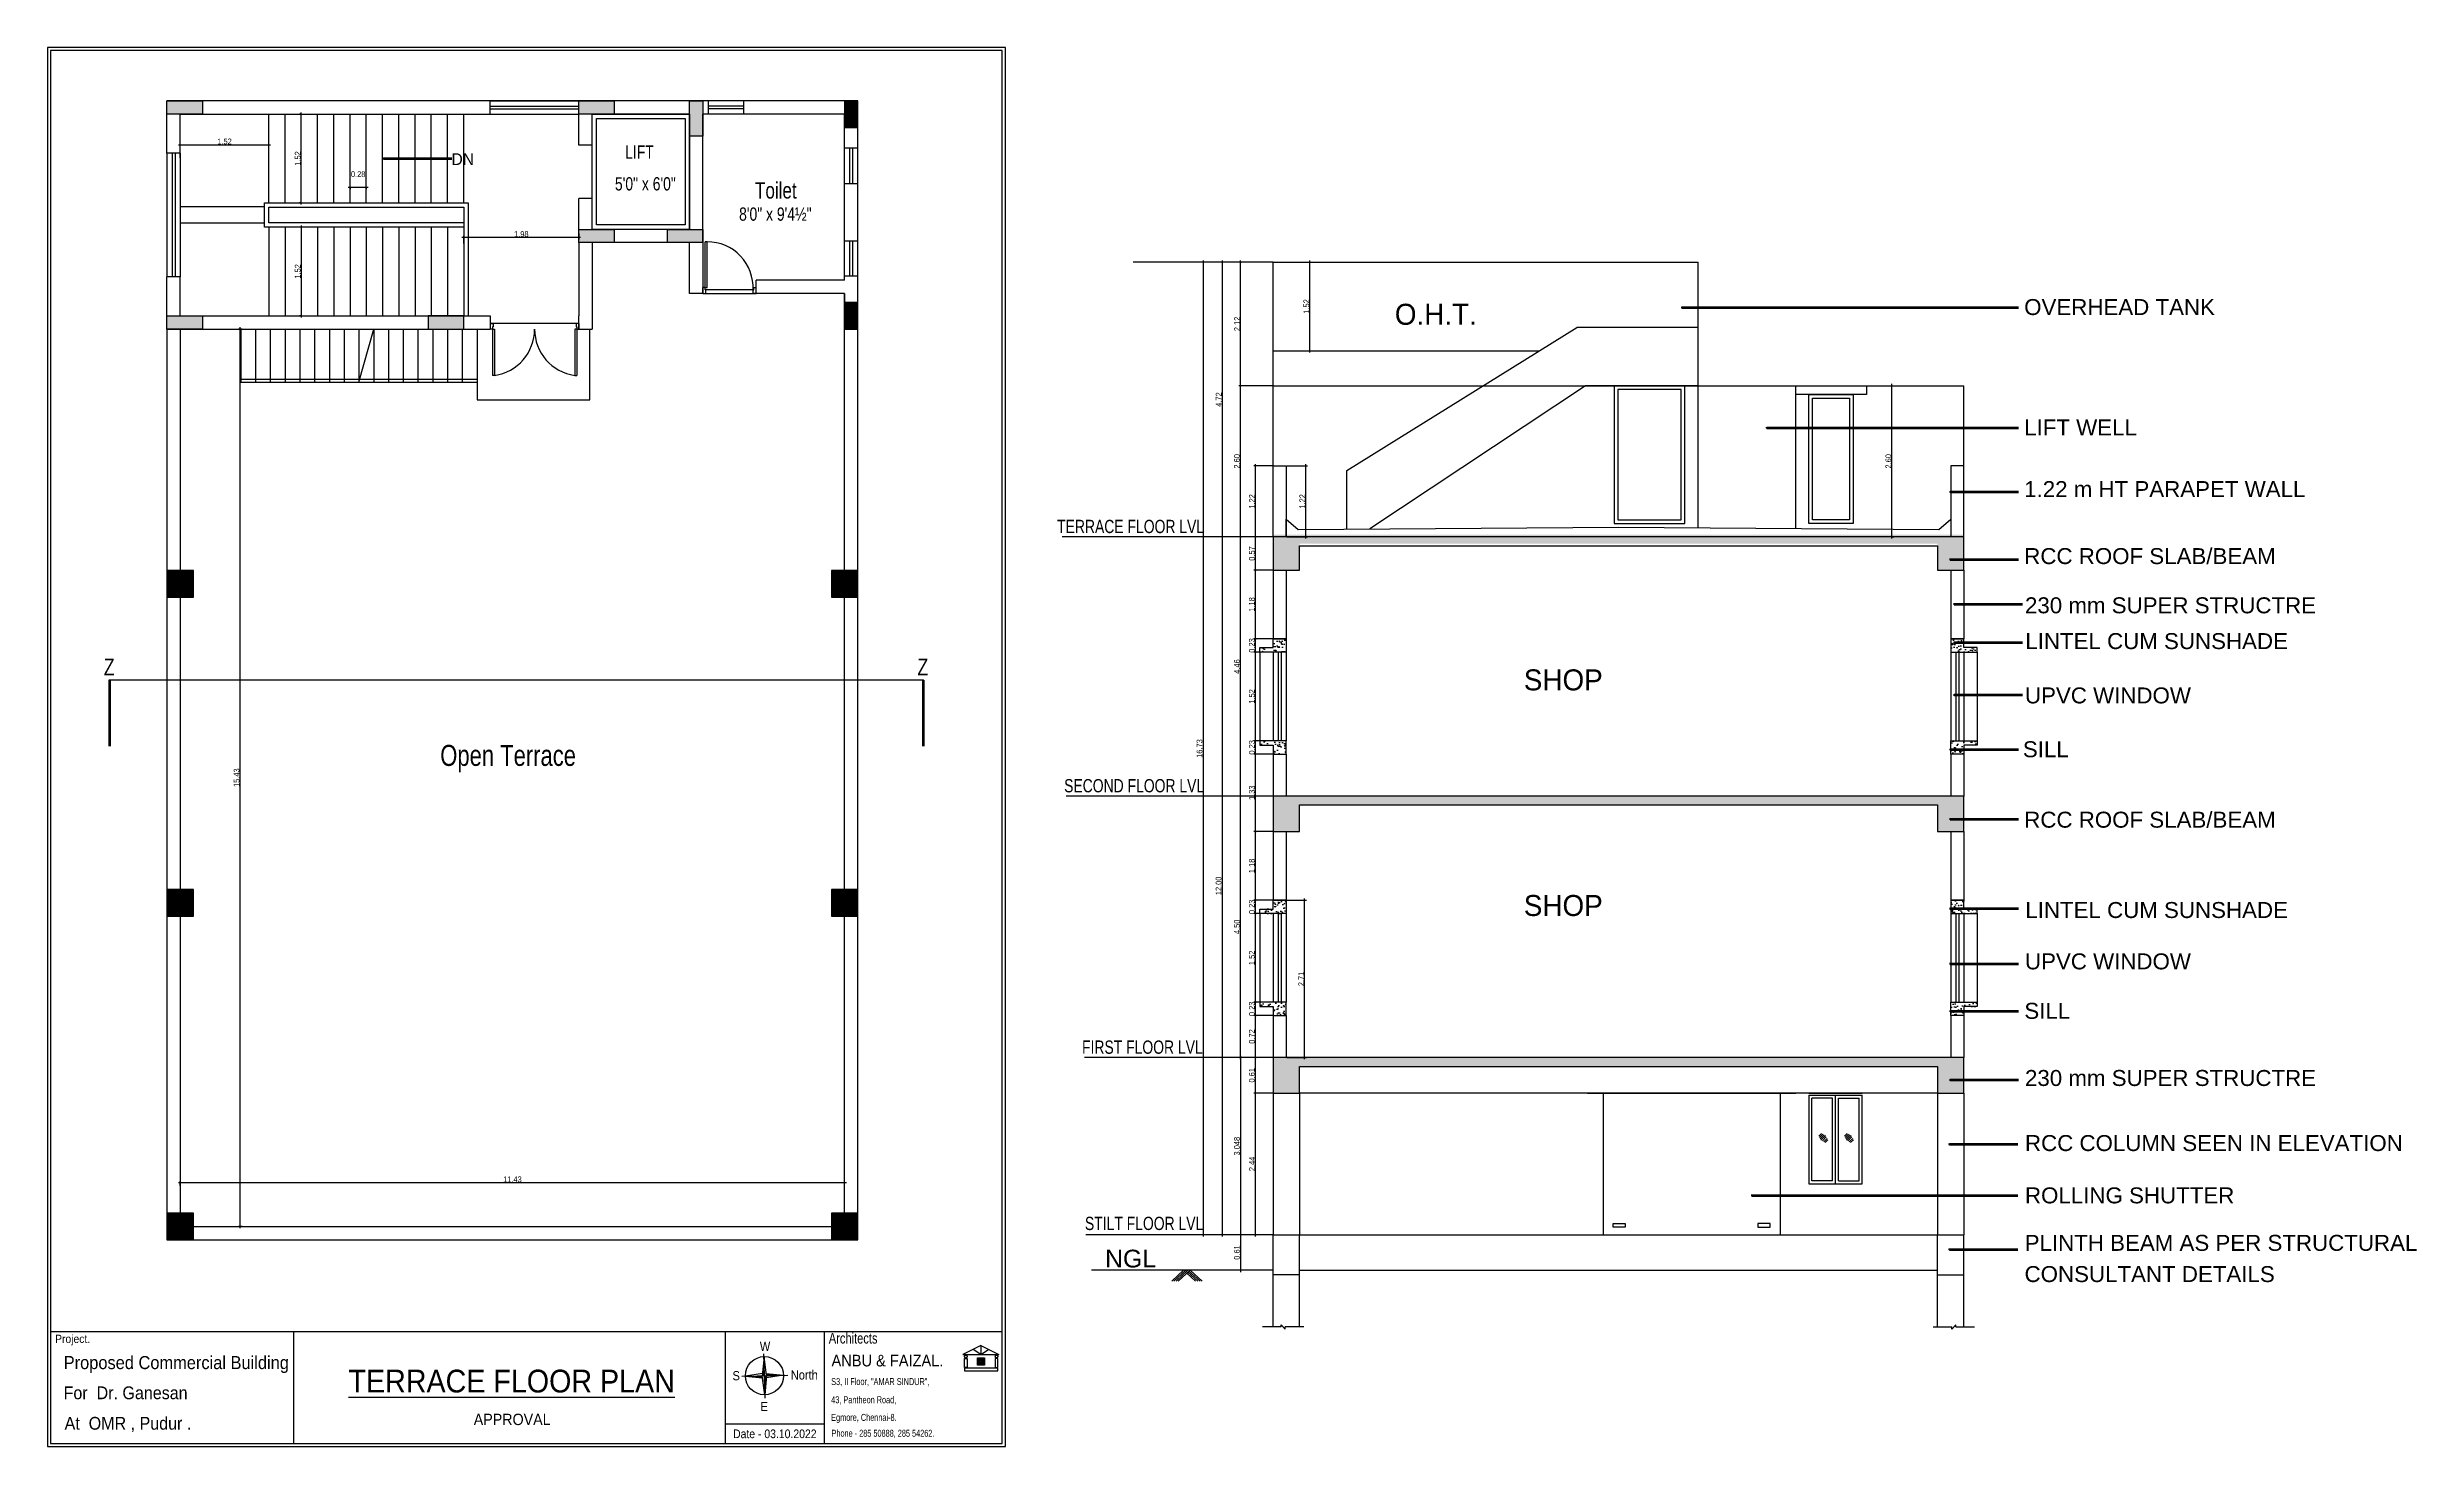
# Model space of a CAD drawing. Header units: metres. Extents: x 13627 to 13863, y 9458 to 9526.
# Drawn here: x 13683.75 to 13724.51, y 9470.88 to 9494.94 of the extents above; entities that cross this region are included whole.
import ezdxf

# ---------------------------------------------------------------- set-up
doc = ezdxf.new("R2010")
doc.units = ezdxf.units.M
doc.header["$LTSCALE"] = 150
doc.header["$PDMODE"] = 35
for name, pattern in [('CONTINOUS', [0]), ('DASHDOT2', [0.5, 0.25, -0.125, 0, -0.125]), ('DOT2', [0.125, 0, -0.125]), ('HIDDEN', [0.375, 0.25, -0.125])]:
    doc.linetypes.add(name, pattern=pattern)
doc.layers.get('0').update_dxf_attribs({"linetype": 'CONTINUOUS'})
doc.layers.get('DEFPOINTS').update_dxf_attribs({"color": 1, "linetype": 'CONTINUOUS'})
for name, color, linetype in [('#path', 8, 'CONTINUOUS'), ('BLK_1_FLR_3_WATER_CLOSET', 213, 'CONTINUOUS'), ('BLK_1_PARAPET_HT', 233, 'CONTINUOUS'), ('BLK_1_PLINTH_HEIGHT', 7, 'CONTINUOUS'), ('BLK_1_ROOF_WATER_TANK_HT', 235, 'CONTINUOUS'), ('Coloumn', 6, 'CONTINUOUS'), ('DIM', 7, 'CONTINUOUS'), ('DOOR', 1, 'CONTINUOUS'), ('STAIR', 1, 'CONTINUOUS'), ('TEXT', 7, 'CONTINUOUS'), ('title', 10, 'CONTINUOUS'), ('Title box', 7, 'CONTINUOUS'), ('WALL', 7, 'CONTINUOUS'), ('WIN', 11, 'CONTINUOUS')]:
    doc.layers.add(name, color=color, linetype=linetype)
doc.layers.add('AR_WALL', color=7, linetype='CONTINUOUS', lineweight=40)
doc.styles.add('23', font='sanss___.ttf', dxfattribs={"width": 0.95})
doc.styles.add('Arial', font='arial.ttf', dxfattribs={"width": 0.8})
doc.styles.add('bold', font='arial.ttf')
doc.styles.add('regular', font='arial.ttf', dxfattribs={"height": 15})
doc.styles.add('ROMANC', font='sanss___.ttf', dxfattribs={"width": 0.95})
doc.styles.add('ROMANS', font='sanss___.ttf', dxfattribs={"width": 0.95})
doc.styles.add('ROMANT', font='sanss___.ttf', dxfattribs={"width": 0.95})
doc.styles.add('ROMANTICITALIC', font='romi____.pfb')
doc.styles.add('SAN', font='sanss___.ttf', dxfattribs={"width": 0.75})
doc.styles.add('style3', font='arial.ttf', dxfattribs={"width": 0.9})
doc.dimstyles.new('Copy of vi', dxfattribs={"dimscale": 0, "dimtxt": 12, "dimasz": 1, "dimexe": 0.1875, "dimexo": 0.0625, "dimgap": 1, "dimtad": 1, "dimdec": 1, "dimrnd": 0.5, "dimzin": 3, "dimdsep": 46, "dimlunit": 4, "dimtxsty": 'ROMANS', "dimblk1": 'ARR', "dimblk2": 'ARR', "dimsah": 1, "dimcen": 0.0625, "dimdle": 5.5, "dimse1": 1, "dimse2": 1, "dimclrd": 11, "dimclre": 9, "dimclrt": 2, "dimadec": 0, "dimazin": 0, "dimtfac": 0.6, "dimtdec": 1, "dimtmove": 2, "dimatfit": 3, "dimldrblk": 'A', "dimfxl": 0, "dimtolj": 1, "dimtzin": 2, "dimarcsym": 0})
doc.dimstyles.get("Standard").update_dxf_attribs({"dimtxt": 0.1, "dimasz": 0.1, "dimexe": 0.03, "dimexo": 0.01, "dimgap": 0.01, "dimtad": 1, "dimzin": 3, "dimdsep": 46, "dimtxsty": 'Arial', "dimblk": 'ARCHTICK', "dimcen": 0.0625, "dimdle": 0.03, "dimclrd": 256, "dimclre": 9, "dimclrt": 256, "dimadec": 0, "dimazin": 0, "dimtfac": 0.6, "dimtofl": 0, "dimtmove": 1, "dimatfit": 3, "dimldrblk": 'OPEN90', "dimfxl": 0, "dimtolj": 1, "dimtzin": 0, "dimlwd": -1, "dimlwe": -1, "dimarcsym": 0})
pattern_1 = [(185, (13721.06237, 9439.3655), (-0.1175534, 0.14009465), [0.01905, -0.20955]), (130, (13721.06237, 9439.3655), (-0.1101767, -0.16001845), [0.01524, -0.1676406]), (235.45144, (13721.05258, 9439.37718), (-0.2277301, -0.0199238), [0.01619, -0.17809024]), (181.1842, (13721.02645, 9439.32959), (-0.1619534, 0.2214102), [0.028575, -0.314325]), (231.63556, (13721.01296, 9439.34804), (-0.3428268, -0.0070866), [0.024285, -0.2671356]), (126.18415, (13721.02645, 9439.32959), (-0.3428268, -0.0070866), [0.02286, -0.2514597]), (156, (13721.01747, 9439.35653), (-0.03489515, 0.17952), [0.01905, -0.20955]), (101, (13721.01747, 9439.35653), (-0.1739412, -0.0865399), [0.01524, -0.16764]), (206.45145, (13721.01456, 9439.37149), (-0.20883634, 0.09298005), [0.01619, -0.17808994]), (172.5, (13721.06237, 9439.365506), (-0.06197341, -0.05760547), [0, -0.165608, 0, -0.17018, 0, -0.168275]), (142.5, (13721.06237, 9439.36551), (-0.118087, -0.02358973), [0, -0.097028, 0, -0.161798, 0, -0.064135]), (102.5, (13721.102425, 9439.325454), (-0.0918262, 0.09992786), [0, -0.0635, 0, -0.19812, 0, -0.26289]), (92.5, (13721.12039, 9439.30749), (-0.1227224, 0.0867639), [0, -0.08255, 0, -0.131572, 0, -0.18669])]

msp = doc.modelspace()

# ---------------------------------------------------------------- texts
for s, height, style, p in [('OVERHEAD TANK', 0.274576, 'regular', (13717.7543, 9490.3409)), ('LIFT WELL', 0.27458, 'regular', (13717.7543, 9488.2701)), ('1.22 m HT PARAPET WALL', 0.274576, 'regular', (13717.7543, 9487.2107)), ('RCC ROOF SLAB/BEAM', 0.274576, 'regular', (13717.7554, 9486.0584)), ('230 mm SUPER STRUCTRE', 0.274576, 'regular', (13717.7681, 9485.2119)), ('LINTEL CUM SUNSHADE', 0.274576, 'regular', (13717.7736, 9484.5967)), ('UPVC WINDOW', 0.274576, 'regular', (13717.7681, 9483.6624)), ('SILL', 0.27458, 'regular', (13717.7318, 9482.7369)), ('RCC ROOF SLAB/BEAM', 0.274576, 'regular', (13717.7554, 9481.5258)), ('LINTEL CUM SUNSHADE', 0.274576, 'regular', (13717.7736, 9479.9724)), ('UPVC WINDOW', 0.274576, 'regular', (13717.7681, 9479.0893)), ('SILL', 0.27458, 'regular', (13717.7574, 9478.2387)), ('230 mm SUPER STRUCTRE', 0.274576, 'regular', (13717.7681, 9477.084)), ('RCC COLUMN SEEN IN ELEVATION', 0.274576, 'regular', (13717.7681, 9475.965)), ('ROLLING SHUTTER', 0.274576, 'regular', (13717.7681, 9475.0654)), ('PLINTH BEAM AS PER STRUCTURAL ', 0.274576, 'regular', (13717.7629, 9474.249)), ('NGL', 0.30508, 'bold', (13701.9423, 9473.9632)), (' CONSULTANT DETAILS', 0.274576, 'regular', (13717.654, 9473.7122))]:
    msp.add_text(s, height=height, dxfattribs=dict(style=style)).set_placement(p)
at = {"layer": 'TEXT'}
for s, height, style, width, p in [('LIFT', 0.2286, 'ROMANS', 0.75, (13693.6848, 9493.0292, 0.0054)), ('5\'0" x 6\'0"', 0.2286, 'ROMANS', 0.75, (13693.5096, 9492.483, 0.0054)), ('Toilet', 0.2794, 'ROMANC', 0.75, (13695.9199, 9492.344, 0.0054)), ('8\'0" x 9\'4½"', 0.2286, 'ROMANS', 0.75, (13695.6456, 9491.9624, 0.0054)), ('Project.', 0.14112, 'style3', 0.9, (13683.8793, 9472.6649))]:
    msp.add_text(s, height=height, dxfattribs=dict(at, style=style, width=width)).set_placement(p)
at = {"layer": 'TEXT', "color": 7, "lineweight": -3, "ltscale": 0.05, "style": 'ROMANT', "width": 0.75}
for s, height, p in [('TERRACE FLOOR LVL', 0.2286, (13701.117, 9486.5909)), ('Open Terrace', 0.361272, (13690.5044, 9482.5879)), ('SECOND FLOOR LVL', 0.2286, (13701.2377, 9482.1332)), ('FIRST FLOOR LVL', 0.2286, (13701.5458, 9477.6374)), ('STILT FLOOR LVL', 0.2286, (13701.5953, 9474.6065))]:
    msp.add_text(s, height=height, dxfattribs=at).set_placement(p)
at = {"layer": 'TEXT', "color": 10, "lineweight": -3, "ltscale": 0.05, "style": 'ROMANT', "width": 0.75}
for p in [(13684.7168, 9484.1447), (13698.7144, 9484.1447)]:
    msp.add_text('Z', height=0.289, dxfattribs=at).set_placement(p)
at = {"layer": 'TEXT', "color": 7, "style": 'style3', "width": 0.9}
for s, height, p in [('Proposed Commercial Building ', 0.224512, (13684.0261, 9472.2153)), ('%%UTERRACE FLOOR PLAN', 0.392067, (13688.9261, 9471.8135)), ('At  OMR , Pudur .', 0.219751, (13684.0414, 9471.1737)), ('APPROVAL', 0.19507, (13691.0805, 9471.253))]:
    msp.add_text(s, height=height, dxfattribs=at).set_placement(p)
at = {"layer": 'TEXT', "color": 12, "style": 'SAN', "width": 0.9}
msp.add_text('ANBU & FAIZAL.', height=0.199644, dxfattribs=at).set_placement((13697.2358, 9472.2616))
at = {"layer": 'TEXT', "color": 7, "char_height": 0.36127, "width": 1.053338, "attachment_point": 1, "style": 'ROMANT'}
for s, insert in [('O.H.T.', (13706.9268, 9490.5344)), ('SHOP', (13709.1455, 9484.2476)), ('SHOP', (13709.1455, 9480.3681))]:
    msp.add_mtext(s, dxfattribs=dict(at, insert=insert))
at = {"layer": 'title', "color": 7, "lineweight": -3, "style": '23', "width": 0.95}
msp.add_text('DN', height=0.2032, dxfattribs=at).set_placement((13690.6966, 9492.9187))
at = {"layer": 'WALL', "color": 7}
for s, height, style, width, p in [('Architects', 0.18222, 'ROMANS', 0.75, (13697.1886, 9472.6548)), ('W', 0.1587, 'ROMANTICITALIC', 0.9, (13696.0018, 9472.5277)), ('S', 0.1587, 'ROMANTICITALIC', 0.9, (13695.5324, 9472.0231)), ('North', 0.15867, 'ROMANTICITALIC', 0.9, (13696.534, 9472.0365)), ('S3, II Floor, "AMAR SINDUR",', 0.120059, 'ROMANS', 0.75, (13697.2302, 9471.9406)), ('E', 0.1587, 'ROMANTICITALIC', 0.9, (13696.0145, 9471.4923)), ('43, Pantheon Road,', 0.120059, 'ROMANS', 0.75, (13697.2302, 9471.6282)), ('Date - 03.10.2022', 0.149048, 'ROMANTICITALIC', 0.9, (13695.5421, 9471.0282)), ('Egmore, Chennai-8.', 0.120059, 'ROMANS', 0.75, (13697.2302, 9471.3251)), ('Phone - 285 50888, 285 54262.', 0.120059, 'ROMANS', 0.75, (13697.2359, 9471.052))]:
    msp.add_text(s, height=height, dxfattribs=dict(at, style=style, width=width)).set_placement(p)
at = {"layer": 'WALL', "color": 12, "linetype": 'Continuous', "style": 'style3', "width": 0.9}
msp.add_text('For  Dr. Ganesan', height=0.219751, dxfattribs=at).set_placement((13684.0239, 9471.6978))

# ---------------------------------------------------------------- blocks, each defined once
blk = doc.blocks.new('A')
at = {"layer": 'DIM', "color": 9, "linetype": 'ByBlock'}
for p, q in [((-0.13, 0), (0.13, 0)), ((-0.08, -0.08), (0.08, 0.08)), ((0, 0.13), (0, -0.13))]:
    blk.add_line(p, q, dxfattribs=at)
blk = doc.blocks.new('ARROW')
at = {"layer": 'WALL'}
blk.add_blockref('A', (0, 0), dxfattribs=at)
blk = doc.blocks.new('ARR')
at = {"layer": 'DIM'}
blk.add_blockref('ARROW', (0, 0), dxfattribs=at)
blk = doc.blocks.new('_ArchTick')
at = {"color": 0, "linetype": 'ByBlock', "const_width": 0.00381}
blk.add_lwpolyline([(-0.0127, -0.0127), (0.0127, 0.0127)], dxfattribs=at)
blk = doc.blocks.new('*D56')
at = {"layer": 'DEFPOINTS', "color": 0}
for p in [(13686.031, 9493.264), (13686.031, 9493.033), (13687.555, 9493.033)]:
    blk.add_point(p, dxfattribs=at)
at = {"layer": 'DIM'}
blk.add_line((13687.585, 9493.264), (13686.001, 9493.264), dxfattribs=at)
at = {"layer": 'DIM', "color": 9}
for p, q in [((13686.031, 9493.043), (13686.031, 9493.294)), ((13687.555, 9493.043), (13687.555, 9493.294))]:
    blk.add_line(p, q, dxfattribs=at)
at = {"layer": 'DIM', "rotation": 180}
blk.add_blockref('_ArchTick', (13686.031, 9493.264), dxfattribs=at)
at = {"layer": 'DIM'}
blk.add_blockref('_ArchTick', (13687.555, 9493.264), dxfattribs=at)
at = {"layer": 'DIM', "insert": (13686.793, 9493.325), "char_height": 0.1, "attachment_point": 5, "style": 'Arial'}
blk.add_mtext('\\A1;1.52', dxfattribs=at)
blk = doc.blocks.new('_Open90')
at = {"layer": 'AR_WALL', "color": 0, "lineweight": -2}
for p, q in [((0, 0), (-0.0254, 0)), ((-0.0127, 0.0127), (0, 0)), ((0, 0), (-0.0127, -0.0127))]:
    blk.add_line(p, q, dxfattribs=at)
blk = doc.blocks.new('*D57')
at = {"layer": 'DEFPOINTS', "color": 0}
for p in [(13688.114, 9493.795), (13688.114, 9493.795), (13688.114, 9492.271)]:
    blk.add_point(p, dxfattribs=at)
at = {"layer": 'DIM', "color": 9}
for p, q in [((13688.104, 9493.795), (13688.084, 9493.795)), ((13688.104, 9492.271), (13688.084, 9492.271))]:
    blk.add_line(p, q, dxfattribs=at)
at = {"layer": 'DIM'}
blk.add_line((13688.114, 9492.241), (13688.114, 9493.825), dxfattribs=at)
for p, rotation in [((13688.114, 9493.795), 90), ((13688.114, 9492.271), 270)]:
    blk.add_blockref('_ArchTick', p, dxfattribs=dict(at, rotation=rotation))
at = {"layer": 'DIM', "insert": (13688.053, 9493.033), "char_height": 0.1, "attachment_point": 5, "rotation": 90, "style": 'Arial'}
blk.add_mtext('\\A1;1.52', dxfattribs=at)
blk = doc.blocks.new('A$C1378589D')
at = {"layer": 'DOOR', "color": 40}
for p, q in [((0.035, 0.094), (0.035, 0.892)), ((0.071, 0.892), (0.035, 0.892)), ((0.071, 0.094), (0.071, 0.892)), ((1.453, 0.094), (1.453, 0.892)), ((1.453, 0.892), (1.489, 0.892)), ((1.489, 0.094), (1.489, 0.892)), ((0.035, 0.094), (0.071, 0.094)), ((1.489, 0.094), (1.453, 0.094))]:
    blk.add_line(p, q, dxfattribs=at)
at = {"layer": 'DOOR', "color": 230}
for p, q in [((0.035, 0.094), (0, 0.094)), ((0, 0), (0, 0.094)), ((0, 0), (0.047, 0)), ((0.035, 0.059), (0.035, 0.094)), ((0.047, 0.059), (0.035, 0.059)), ((0.047, 0), (0.047, 0.059)), ((1.477, 0.059), (1.489, 0.059)), ((1.477, 0), (1.477, 0.059)), ((1.524, 0), (1.477, 0)), ((1.489, 0.094), (1.524, 0.094)), ((1.489, 0.059), (1.489, 0.094)), ((1.524, 0), (1.524, 0.094))]:
    blk.add_line(p, q, dxfattribs=at)
at = {"layer": 'DOOR', "color": 145}
for centre, start, end in [((-0.04, 0.097), 359.8144, 82.0332), ((1.564, 0.097), 97.9668, 180.1856)]:
    blk.add_arc(centre, 0.802, start, end, dxfattribs=at)
blk = doc.blocks.new('*D58')
at = {"layer": 'DEFPOINTS', "color": 0}
for p in [(13688.114, 9491.852), (13688.114, 9490.329), (13688.114, 9490.329)]:
    blk.add_point(p, dxfattribs=at)
at = {"layer": 'DIM', "color": 9}
for p, q in [((13688.104, 9491.852), (13688.084, 9491.852)), ((13688.104, 9490.329), (13688.084, 9490.329))]:
    blk.add_line(p, q, dxfattribs=at)
at = {"layer": 'DIM'}
blk.add_line((13688.114, 9491.882), (13688.114, 9490.299), dxfattribs=at)
for p, rotation in [((13688.114, 9491.852), 90), ((13688.114, 9490.329), 270)]:
    blk.add_blockref('_ArchTick', p, dxfattribs=dict(at, rotation=rotation))
at = {"layer": 'DIM', "insert": (13688.053, 9491.091), "char_height": 0.1, "attachment_point": 5, "rotation": 90, "style": 'Arial'}
blk.add_mtext('\\A1;1.52', dxfattribs=at)
blk = doc.blocks.new('*D59')
at = {"layer": 'DEFPOINTS', "color": 0}
for p in [(13686.031, 9475.417), (13686.031, 9475.355), (13697.461, 9475.355)]:
    blk.add_point(p, dxfattribs=at)
at = {"layer": 'DIM'}
blk.add_line((13697.491, 9475.417), (13686.001, 9475.417), dxfattribs=at)
at = {"layer": 'DIM', "color": 9}
for p, q in [((13686.031, 9475.365), (13686.031, 9475.447)), ((13697.461, 9475.365), (13697.461, 9475.447))]:
    blk.add_line(p, q, dxfattribs=at)
at = {"layer": 'DIM', "rotation": 180}
blk.add_blockref('_ArchTick', (13686.031, 9475.417), dxfattribs=at)
at = {"layer": 'DIM'}
blk.add_blockref('_ArchTick', (13697.461, 9475.417), dxfattribs=at)
at = {"layer": 'DIM', "insert": (13691.746, 9475.478), "char_height": 0.1, "attachment_point": 5, "style": 'Arial'}
blk.add_mtext('\\A1;11.43', dxfattribs=at)
blk = doc.blocks.new('*D60')
at = {"layer": 'DEFPOINTS', "color": 0}
for p in [(13687.062, 9490.1), (13687.104, 9490.1), (13687.104, 9474.669)]:
    blk.add_point(p, dxfattribs=at)
at = {"layer": 'DIM', "color": 9}
for p, q in [((13687.094, 9490.1), (13687.032, 9490.1)), ((13687.094, 9474.669), (13687.032, 9474.669))]:
    blk.add_line(p, q, dxfattribs=at)
at = {"layer": 'DIM'}
blk.add_line((13687.062, 9474.639), (13687.062, 9490.13), dxfattribs=at)
for p, rotation in [((13687.062, 9490.1), 90), ((13687.062, 9474.669), 270)]:
    blk.add_blockref('_ArchTick', p, dxfattribs=dict(at, rotation=rotation))
at = {"layer": 'DIM', "insert": (13687.001, 9482.385), "char_height": 0.1, "attachment_point": 5, "rotation": 90, "style": 'Arial'}
blk.add_mtext('\\A1;15.43', dxfattribs=at)
blk = doc.blocks.new('*D61')
at = {"layer": 'DEFPOINTS', "color": 0}
for p in [(13690.908, 9491.672), (13690.908, 9491.559), (13692.889, 9491.752)]:
    blk.add_point(p, dxfattribs=at)
at = {"layer": 'DIM'}
blk.add_line((13692.919, 9491.672), (13690.878, 9491.672), dxfattribs=at)
at = {"layer": 'DIM', "color": 9}
for p, q in [((13690.908, 9491.569), (13690.908, 9491.702)), ((13692.889, 9491.742), (13692.889, 9491.642))]:
    blk.add_line(p, q, dxfattribs=at)
at = {"layer": 'DIM', "rotation": 180}
blk.add_blockref('_ArchTick', (13690.908, 9491.672), dxfattribs=at)
at = {"layer": 'DIM'}
blk.add_blockref('_ArchTick', (13692.889, 9491.672), dxfattribs=at)
at = {"layer": 'DIM', "insert": (13691.899, 9491.733), "char_height": 0.1, "attachment_point": 5, "style": 'Arial'}
blk.add_mtext('\\A1;1.98', dxfattribs=at)
blk = doc.blocks.new('*D55')
at = {"layer": 'DEFPOINTS', "color": 0}
for p in [(13688.952, 9492.548), (13688.952, 9492.536), (13689.232, 9492.548)]:
    blk.add_point(p, dxfattribs=at)
at = {"layer": 'DIM'}
blk.add_line((13689.262, 9492.536), (13688.922, 9492.536), dxfattribs=at)
at = {"layer": 'DIM', "color": 9}
for p, q in [((13688.952, 9492.538), (13688.952, 9492.506)), ((13689.232, 9492.538), (13689.232, 9492.506))]:
    blk.add_line(p, q, dxfattribs=at)
at = {"layer": 'DIM', "rotation": 180}
blk.add_blockref('_ArchTick', (13688.952, 9492.536), dxfattribs=at)
at = {"layer": 'DIM'}
blk.add_blockref('_ArchTick', (13689.232, 9492.536), dxfattribs=at)
at = {"layer": 'DIM', "insert": (13689.092, 9492.762), "char_height": 0.1, "attachment_point": 5, "style": 'Arial'}
blk.add_mtext('\\A1;0.28', dxfattribs=at)
blk = doc.blocks.new('D1')
at = {"color": 40}
for p, q in [((0.038, 0.102), (0.038, 0.89)), ((0.076, 0.89), (0.038, 0.89)), ((0.076, 0.102), (0.076, 0.89)), ((0.038, 0.102), (0.076, 0.102))]:
    blk.add_line(p, q, dxfattribs=at)
at = {"color": 230}
for p, q in [((0, 0), (0, 0.102)), ((0.038, 0.102), (0, 0.102)), ((0, 0), (0.051, 0)), ((0.038, 0.064), (0.038, 0.102)), ((0.051, 0.064), (0.038, 0.064)), ((0.051, 0), (0.051, 0.064)), ((0.864, 0.064), (0.876, 0.064)), ((0.864, 0), (0.864, 0.064)), ((0.914, 0), (0.864, 0)), ((0.876, 0.064), (0.876, 0.102)), ((0.876, 0.102), (0.914, 0.102)), ((0.914, 0), (0.914, 0.102))]:
    blk.add_line(p, q, dxfattribs=at)
at = {"color": 145}
blk.add_arc((0.076, 0.102), 0.788, 357.2298, 90, dxfattribs=at)
blk = doc.blocks.new('*D140')
at = {"layer": 'DEFPOINTS', "color": 0}
for p in [(13704.821, 9477.573), (13704.273, 9474.525), (13704.821, 9474.525)]:
    blk.add_point(p, dxfattribs=at)
at = {"layer": 'DIM', "color": 9}
for p, q in [((13704.811, 9477.573), (13704.243, 9477.573)), ((13704.811, 9474.525), (13704.243, 9474.525))]:
    blk.add_line(p, q, dxfattribs=at)
at = {"layer": 'DIM'}
blk.add_line((13704.273, 9477.603), (13704.273, 9474.495), dxfattribs=at)
for p, rotation in [((13704.273, 9477.573), 90), ((13704.273, 9474.525), 270)]:
    blk.add_blockref('_ArchTick', p, dxfattribs=dict(at, rotation=rotation))
at = {"layer": 'DIM', "insert": (13704.211, 9476.049), "char_height": 0.1, "attachment_point": 5, "rotation": 90, "style": 'Arial'}
blk.add_mtext('\\A1;3.048', dxfattribs=at)
blk = doc.blocks.new('*D141')
at = {"layer": 'DEFPOINTS', "color": 0}
for p in [(13704.273, 9482.069), (13704.831, 9482.069), (13704.831, 9477.573)]:
    blk.add_point(p, dxfattribs=at)
at = {"layer": 'DIM', "color": 9}
for p, q in [((13704.821, 9482.069), (13704.243, 9482.069)), ((13704.821, 9477.573), (13704.243, 9477.573))]:
    blk.add_line(p, q, dxfattribs=at)
at = {"layer": 'DIM'}
blk.add_line((13704.273, 9477.543), (13704.273, 9482.099), dxfattribs=at)
for p, rotation in [((13704.273, 9482.069), 90), ((13704.273, 9477.573), 270)]:
    blk.add_blockref('_ArchTick', p, dxfattribs=dict(at, rotation=rotation))
at = {"layer": 'DIM', "insert": (13704.211, 9479.821), "char_height": 0.1, "attachment_point": 5, "rotation": 90, "style": 'Arial'}
blk.add_mtext('\\A1;4.50', dxfattribs=at)
blk = doc.blocks.new('*D142')
at = {"layer": 'DEFPOINTS', "color": 0}
for p in [(13704.273, 9486.526), (13704.831, 9486.526), (13704.98, 9482.069)]:
    blk.add_point(p, dxfattribs=at)
at = {"layer": 'DIM', "color": 9}
for p, q in [((13704.821, 9486.526), (13704.243, 9486.526)), ((13704.97, 9482.069), (13704.243, 9482.069))]:
    blk.add_line(p, q, dxfattribs=at)
at = {"layer": 'DIM'}
blk.add_line((13704.273, 9482.039), (13704.273, 9486.556), dxfattribs=at)
for p, rotation in [((13704.273, 9486.526), 90), ((13704.273, 9482.069), 270)]:
    blk.add_blockref('_ArchTick', p, dxfattribs=dict(at, rotation=rotation))
at = {"layer": 'DIM', "insert": (13704.211, 9484.297), "char_height": 0.1, "attachment_point": 5, "rotation": 90, "style": 'Arial'}
blk.add_mtext('\\A1;4.46', dxfattribs=at)
blk = doc.blocks.new('*D143')
at = {"layer": 'DEFPOINTS', "color": 0}
for p in [(13704.273, 9489.126), (13704.831, 9489.126), (13704.831, 9486.526)]:
    blk.add_point(p, dxfattribs=at)
at = {"layer": 'DIM', "color": 9}
for p, q in [((13704.821, 9489.126), (13704.243, 9489.126)), ((13704.821, 9486.526), (13704.243, 9486.526))]:
    blk.add_line(p, q, dxfattribs=at)
at = {"layer": 'DIM'}
blk.add_line((13704.273, 9486.496), (13704.273, 9489.156), dxfattribs=at)
for p, rotation in [((13704.273, 9489.126), 90), ((13704.273, 9486.526), 270)]:
    blk.add_blockref('_ArchTick', p, dxfattribs=dict(at, rotation=rotation))
at = {"layer": 'DIM', "insert": (13704.211, 9487.826), "char_height": 0.1, "attachment_point": 5, "rotation": 90, "style": 'Arial'}
blk.add_mtext('\\A1;2.60', dxfattribs=at)
blk = doc.blocks.new('*D145')
at = {"layer": 'DEFPOINTS', "color": 0}
for p in [(13704.831, 9491.25), (13703.956, 9486.526), (13704.821, 9486.526)]:
    blk.add_point(p, dxfattribs=at)
at = {"layer": 'DIM', "color": 9}
for p, q in [((13704.821, 9491.25), (13703.926, 9491.25)), ((13704.811, 9486.526), (13703.926, 9486.526))]:
    blk.add_line(p, q, dxfattribs=at)
at = {"layer": 'DIM'}
blk.add_line((13703.956, 9491.28), (13703.956, 9486.496), dxfattribs=at)
for p, rotation in [((13703.956, 9491.25), 90), ((13703.956, 9486.526), 270)]:
    blk.add_blockref('_ArchTick', p, dxfattribs=dict(at, rotation=rotation))
at = {"layer": 'DIM', "insert": (13703.896, 9488.888), "char_height": 0.1, "attachment_point": 5, "rotation": 90, "style": 'Arial'}
blk.add_mtext('\\A1;4.72', dxfattribs=at)
blk = doc.blocks.new('*D146')
at = {"layer": 'DEFPOINTS', "color": 0}
for p in [(13704.985, 9486.526), (13703.956, 9474.525), (13704.831, 9474.525)]:
    blk.add_point(p, dxfattribs=at)
at = {"layer": 'DIM', "color": 9}
for p, q in [((13704.975, 9486.526), (13703.926, 9486.526)), ((13704.821, 9474.525), (13703.926, 9474.525))]:
    blk.add_line(p, q, dxfattribs=at)
at = {"layer": 'DIM'}
blk.add_line((13703.956, 9486.556), (13703.956, 9474.495), dxfattribs=at)
for p, rotation in [((13703.956, 9486.526), 90), ((13703.956, 9474.525), 270)]:
    blk.add_blockref('_ArchTick', p, dxfattribs=dict(at, rotation=rotation))
at = {"layer": 'DIM', "insert": (13703.895, 9480.525), "char_height": 0.1, "attachment_point": 5, "rotation": 90, "style": 'Arial'}
blk.add_mtext('\\A1;12.00', dxfattribs=at)
blk = doc.blocks.new('*D147')
at = {"layer": 'DEFPOINTS', "color": 0}
for p in [(13704.821, 9491.25), (13703.628, 9474.525), (13704.831, 9474.525)]:
    blk.add_point(p, dxfattribs=at)
at = {"layer": 'DIM', "color": 9}
for p, q in [((13704.811, 9491.25), (13703.598, 9491.25)), ((13704.821, 9474.525), (13703.598, 9474.525))]:
    blk.add_line(p, q, dxfattribs=at)
at = {"layer": 'DIM'}
blk.add_line((13703.628, 9491.28), (13703.628, 9474.495), dxfattribs=at)
for p, rotation in [((13703.628, 9491.25), 90), ((13703.628, 9474.525), 270)]:
    blk.add_blockref('_ArchTick', p, dxfattribs=dict(at, rotation=rotation))
at = {"layer": 'DIM', "insert": (13703.567, 9482.887), "char_height": 0.1, "attachment_point": 5, "rotation": 90, "style": 'Arial'}
blk.add_mtext('\\A1;16.73', dxfattribs=at)
blk = doc.blocks.new('*D148')
at = {"color": 9}
for p, q in [((13705.07, 9480.278), (13705.405, 9480.278)), ((13705.07, 9477.573), (13705.405, 9477.573))]:
    blk.add_line(p, q, dxfattribs=at)
blk.add_line((13705.375, 9477.543), (13705.375, 9480.308))
at = {"layer": 'DEFPOINTS', "color": 0}
for p in [(13705.06, 9480.278), (13705.375, 9480.278), (13705.06, 9477.573)]:
    blk.add_point(p, dxfattribs=at)
at = {"xscale": 0.1, "yscale": 0.1, "zscale": 0.1}
for p, rotation in [((13705.375, 9480.278), 90), ((13705.375, 9477.573), 270)]:
    blk.add_blockref('_ArchTick', p, dxfattribs=dict(at, rotation=rotation))
at = {"insert": (13705.315, 9478.925), "char_height": 0.1, "attachment_point": 5, "rotation": 90, "style": 'Arial'}
blk.add_mtext('\\A1;2.71', dxfattribs=at)
blk = doc.blocks.new('*D136')
at = {"layer": 'BLK_1_FLR_3_WATER_CLOSET'}
blk.add_line((13715.48, 9486.496), (13715.48, 9489.156), dxfattribs=at)
at = {"layer": 'BLK_1_FLR_3_WATER_CLOSET', "color": 9}
for p, q in [((13715.49, 9489.126), (13715.51, 9489.126)), ((13715.49, 9486.526), (13715.51, 9486.526))]:
    blk.add_line(p, q, dxfattribs=at)
at = {"layer": 'DEFPOINTS', "color": 0}
for p in [(13715.48, 9489.126), (13715.48, 9489.126), (13715.48, 9486.526)]:
    blk.add_point(p, dxfattribs=at)
at = {"layer": 'BLK_1_FLR_3_WATER_CLOSET', "xscale": 0.1, "yscale": 0.1, "zscale": 0.1}
for p, rotation in [((13715.48, 9489.126), 90), ((13715.48, 9486.526), 270)]:
    blk.add_blockref('_ArchTick', p, dxfattribs=dict(at, rotation=rotation))
at = {"layer": 'BLK_1_FLR_3_WATER_CLOSET', "insert": (13715.419, 9487.826), "char_height": 0.1, "attachment_point": 5, "rotation": 90, "style": 'Arial'}
blk.add_mtext('\\A1;2.60', dxfattribs=at)
blk = doc.blocks.new('*D137')
at = {"layer": 'BLK_1_ROOF_WATER_TANK_HT'}
blk.add_line((13705.467, 9489.696), (13705.467, 9491.28), dxfattribs=at)
at = {"layer": 'BLK_1_ROOF_WATER_TANK_HT', "color": 9, "linetype": 'DOT2'}
for p, q in [((13705.467, 9491.25), (13705.497, 9491.25)), ((13705.467, 9489.726), (13705.497, 9489.726))]:
    blk.add_line(p, q, dxfattribs=at)
at = {"layer": 'DEFPOINTS', "color": 0}
for p in [(13704.831, 9491.25), (13705.467, 9491.25), (13704.831, 9489.726)]:
    blk.add_point(p, dxfattribs=at)
at = {"layer": 'BLK_1_ROOF_WATER_TANK_HT', "xscale": 0.1, "yscale": 0.1, "zscale": 0.1}
for p, rotation in [((13705.467, 9491.25), 90), ((13705.467, 9489.726), 270)]:
    blk.add_blockref('_ArchTick', p, dxfattribs=dict(at, rotation=rotation))
at = {"layer": 'BLK_1_ROOF_WATER_TANK_HT', "insert": (13705.406, 9490.488), "char_height": 0.1, "attachment_point": 5, "rotation": 90, "style": 'Arial'}
blk.add_mtext('\\A1;1.52', dxfattribs=at)
blk = doc.blocks.new('*D138')
at = {"layer": 'BLK_1_PLINTH_HEIGHT', "color": 9}
for p, q in [((13704.801, 9474.525), (13704.243, 9474.525)), ((13704.801, 9473.915), (13704.243, 9473.915))]:
    blk.add_line(p, q, dxfattribs=at)
at = {"layer": 'BLK_1_PLINTH_HEIGHT'}
blk.add_line((13704.273, 9474.555), (13704.273, 9473.885), dxfattribs=at)
at = {"layer": 'DEFPOINTS', "color": 0, "linetype": 'ByBlock'}
for p in [(13704.811, 9474.525), (13704.273, 9473.915), (13704.811, 9473.915)]:
    blk.add_point(p, dxfattribs=at)
at = {"layer": 'BLK_1_PLINTH_HEIGHT', "linetype": 'ByBlock', "xscale": 0.1, "yscale": 0.1, "zscale": 0.1}
for p, rotation in [((13704.273, 9474.525), 90), ((13704.273, 9473.915), 270)]:
    blk.add_blockref('_ArchTick', p, dxfattribs=dict(at, rotation=rotation))
at = {"layer": 'BLK_1_PLINTH_HEIGHT', "linetype": 'ByBlock', "insert": (13704.211, 9474.22), "char_height": 0.1, "attachment_point": 5, "rotation": 90, "style": 'Arial'}
blk.add_mtext('\\A1;0.61', dxfattribs=at)
blk = doc.blocks.new('*D122')
at = {"layer": 'DEFPOINTS', "color": 0}
for p in [(13704.529, 9477.573), (13704.831, 9477.573), (13704.831, 9476.963)]:
    blk.add_point(p, dxfattribs=at)
at = {"layer": 'DIM', "color": 9}
for p, q in [((13704.821, 9477.573), (13704.499, 9477.573)), ((13704.821, 9476.963), (13704.499, 9476.963))]:
    blk.add_line(p, q, dxfattribs=at)
at = {"layer": 'DIM'}
blk.add_line((13704.529, 9476.933), (13704.529, 9477.603), dxfattribs=at)
for p, rotation in [((13704.529, 9477.573), 90), ((13704.529, 9476.963), 270)]:
    blk.add_blockref('_ArchTick', p, dxfattribs=dict(at, rotation=rotation))
at = {"layer": 'DIM', "insert": (13704.468, 9477.268), "char_height": 0.1, "attachment_point": 5, "rotation": 90, "style": 'Arial'}
blk.add_mtext('\\A1;0.61', dxfattribs=at)
blk = doc.blocks.new('*D123')
at = {"layer": 'DEFPOINTS', "color": 0}
for p in [(13704.529, 9478.297), (13704.831, 9478.297), (13704.831, 9477.573)]:
    blk.add_point(p, dxfattribs=at)
at = {"layer": 'DIM', "color": 9}
for p, q in [((13704.821, 9478.297), (13704.499, 9478.297)), ((13704.821, 9477.573), (13704.499, 9477.573))]:
    blk.add_line(p, q, dxfattribs=at)
at = {"layer": 'DIM'}
blk.add_line((13704.529, 9477.543), (13704.529, 9478.327), dxfattribs=at)
for p, rotation in [((13704.529, 9478.297), 90), ((13704.529, 9477.573), 270)]:
    blk.add_blockref('_ArchTick', p, dxfattribs=dict(at, rotation=rotation))
at = {"layer": 'DIM', "insert": (13704.468, 9477.935), "char_height": 0.1, "attachment_point": 5, "rotation": 90, "style": 'Arial'}
blk.add_mtext('\\A1;0.72', dxfattribs=at)
blk = doc.blocks.new('*D124')
at = {"layer": 'DEFPOINTS', "color": 0}
for p in [(13704.529, 9478.525), (13704.831, 9478.525), (13704.831, 9478.297)]:
    blk.add_point(p, dxfattribs=at)
at = {"layer": 'DIM', "color": 9}
for p, q in [((13704.821, 9478.525), (13704.499, 9478.525)), ((13704.821, 9478.297), (13704.499, 9478.297))]:
    blk.add_line(p, q, dxfattribs=at)
at = {"layer": 'DIM'}
blk.add_line((13704.529, 9478.267), (13704.529, 9478.555), dxfattribs=at)
for p, rotation in [((13704.529, 9478.525), 90), ((13704.529, 9478.297), 270)]:
    blk.add_blockref('_ArchTick', p, dxfattribs=dict(at, rotation=rotation))
at = {"layer": 'DIM', "insert": (13704.468, 9478.411), "char_height": 0.1, "attachment_point": 5, "rotation": 90, "style": 'Arial'}
blk.add_mtext('\\A1;0.23', dxfattribs=at)
blk = doc.blocks.new('*D125')
at = {"layer": 'DEFPOINTS', "color": 0}
for p in [(13704.529, 9480.049), (13704.603, 9480.049), (13704.603, 9478.525)]:
    blk.add_point(p, dxfattribs=at)
at = {"layer": 'DIM', "color": 9}
for p, q in [((13704.593, 9480.049), (13704.499, 9480.049)), ((13704.593, 9478.525), (13704.499, 9478.525))]:
    blk.add_line(p, q, dxfattribs=at)
at = {"layer": 'DIM'}
blk.add_line((13704.529, 9478.495), (13704.529, 9480.079), dxfattribs=at)
for p, rotation in [((13704.529, 9480.049), 90), ((13704.529, 9478.525), 270)]:
    blk.add_blockref('_ArchTick', p, dxfattribs=dict(at, rotation=rotation))
at = {"layer": 'DIM', "insert": (13704.468, 9479.287), "char_height": 0.1, "attachment_point": 5, "rotation": 90, "style": 'Arial'}
blk.add_mtext('\\A1;1.52', dxfattribs=at)
blk = doc.blocks.new('*D126')
at = {"layer": 'DEFPOINTS', "color": 0}
for p in [(13704.529, 9480.278), (13704.831, 9480.278), (13704.603, 9480.049)]:
    blk.add_point(p, dxfattribs=at)
at = {"layer": 'DIM', "color": 9}
for p, q in [((13704.821, 9480.278), (13704.499, 9480.278)), ((13704.593, 9480.049), (13704.499, 9480.049))]:
    blk.add_line(p, q, dxfattribs=at)
at = {"layer": 'DIM'}
blk.add_line((13704.529, 9480.019), (13704.529, 9480.308), dxfattribs=at)
for p, rotation in [((13704.529, 9480.278), 90), ((13704.529, 9480.049), 270)]:
    blk.add_blockref('_ArchTick', p, dxfattribs=dict(at, rotation=rotation))
at = {"layer": 'DIM', "insert": (13704.468, 9480.164), "char_height": 0.1, "attachment_point": 5, "rotation": 90, "style": 'Arial'}
blk.add_mtext('\\A1;0.23', dxfattribs=at)
blk = doc.blocks.new('*D127')
at = {"layer": 'DEFPOINTS', "color": 0}
for p in [(13704.529, 9481.459), (13704.831, 9481.459), (13704.831, 9480.278)]:
    blk.add_point(p, dxfattribs=at)
at = {"layer": 'DIM', "color": 9}
for p, q in [((13704.821, 9481.459), (13704.499, 9481.459)), ((13704.821, 9480.278), (13704.499, 9480.278))]:
    blk.add_line(p, q, dxfattribs=at)
at = {"layer": 'DIM'}
blk.add_line((13704.529, 9480.248), (13704.529, 9481.489), dxfattribs=at)
for p, rotation in [((13704.529, 9481.459), 90), ((13704.529, 9480.278), 270)]:
    blk.add_blockref('_ArchTick', p, dxfattribs=dict(at, rotation=rotation))
at = {"layer": 'DIM', "insert": (13704.468, 9480.868), "char_height": 0.1, "attachment_point": 5, "rotation": 90, "style": 'Arial'}
blk.add_mtext('\\A1;1.18', dxfattribs=at)
blk = doc.blocks.new('*D128')
at = {"layer": 'DEFPOINTS', "color": 0}
for p in [(13704.529, 9482.792), (13704.831, 9482.792), (13704.831, 9481.459)]:
    blk.add_point(p, dxfattribs=at)
at = {"layer": 'DIM', "color": 9}
for p, q in [((13704.821, 9482.792), (13704.499, 9482.792)), ((13704.821, 9481.459), (13704.499, 9481.459))]:
    blk.add_line(p, q, dxfattribs=at)
at = {"layer": 'DIM'}
blk.add_line((13704.529, 9481.429), (13704.529, 9482.822), dxfattribs=at)
for p, rotation in [((13704.529, 9482.792), 90), ((13704.529, 9481.459), 270)]:
    blk.add_blockref('_ArchTick', p, dxfattribs=dict(at, rotation=rotation))
at = {"layer": 'DIM', "insert": (13704.468, 9482.126), "char_height": 0.1, "attachment_point": 5, "rotation": 90, "style": 'Arial'}
blk.add_mtext('\\A1;1.33', dxfattribs=at)
blk = doc.blocks.new('*D129')
at = {"layer": 'DEFPOINTS', "color": 0}
for p in [(13704.529, 9483.021), (13704.831, 9483.021), (13704.831, 9482.792)]:
    blk.add_point(p, dxfattribs=at)
at = {"layer": 'DIM', "color": 9}
for p, q in [((13704.821, 9483.021), (13704.499, 9483.021)), ((13704.821, 9482.792), (13704.499, 9482.792))]:
    blk.add_line(p, q, dxfattribs=at)
at = {"layer": 'DIM'}
blk.add_line((13704.529, 9482.762), (13704.529, 9483.051), dxfattribs=at)
for p, rotation in [((13704.529, 9483.021), 90), ((13704.529, 9482.792), 270)]:
    blk.add_blockref('_ArchTick', p, dxfattribs=dict(at, rotation=rotation))
at = {"layer": 'DIM', "insert": (13704.468, 9482.907), "char_height": 0.1, "attachment_point": 5, "rotation": 90, "style": 'Arial'}
blk.add_mtext('\\A1;0.23', dxfattribs=at)
blk = doc.blocks.new('*D130')
at = {"layer": 'DEFPOINTS', "color": 0}
for p in [(13704.529, 9484.545), (13704.603, 9484.545), (13704.831, 9483.021)]:
    blk.add_point(p, dxfattribs=at)
at = {"layer": 'DIM', "color": 9}
for p, q in [((13704.593, 9484.545), (13704.499, 9484.545)), ((13704.821, 9483.021), (13704.499, 9483.021))]:
    blk.add_line(p, q, dxfattribs=at)
at = {"layer": 'DIM'}
blk.add_line((13704.529, 9482.991), (13704.529, 9484.575), dxfattribs=at)
for p, rotation in [((13704.529, 9484.545), 90), ((13704.529, 9483.021), 270)]:
    blk.add_blockref('_ArchTick', p, dxfattribs=dict(at, rotation=rotation))
at = {"layer": 'DIM', "insert": (13704.468, 9483.783), "char_height": 0.1, "attachment_point": 5, "rotation": 90, "style": 'Arial'}
blk.add_mtext('\\A1;1.52', dxfattribs=at)
blk = doc.blocks.new('*D131')
at = {"layer": 'DEFPOINTS', "color": 0}
for p in [(13704.529, 9484.774), (13704.831, 9484.774), (13704.603, 9484.545)]:
    blk.add_point(p, dxfattribs=at)
at = {"layer": 'DIM', "color": 9}
for p, q in [((13704.821, 9484.774), (13704.499, 9484.774)), ((13704.593, 9484.545), (13704.499, 9484.545))]:
    blk.add_line(p, q, dxfattribs=at)
at = {"layer": 'DIM'}
blk.add_line((13704.529, 9484.515), (13704.529, 9484.804), dxfattribs=at)
for p, rotation in [((13704.529, 9484.774), 90), ((13704.529, 9484.545), 270)]:
    blk.add_blockref('_ArchTick', p, dxfattribs=dict(at, rotation=rotation))
at = {"layer": 'DIM', "insert": (13704.468, 9484.659), "char_height": 0.1, "attachment_point": 5, "rotation": 90, "style": 'Arial'}
blk.add_mtext('\\A1;0.23', dxfattribs=at)
blk = doc.blocks.new('*D132')
at = {"layer": 'DEFPOINTS', "color": 0}
for p in [(13704.529, 9485.955), (13704.831, 9485.955), (13704.831, 9484.774)]:
    blk.add_point(p, dxfattribs=at)
at = {"layer": 'DIM', "color": 9}
for p, q in [((13704.821, 9485.955), (13704.499, 9485.955)), ((13704.821, 9484.774), (13704.499, 9484.774))]:
    blk.add_line(p, q, dxfattribs=at)
at = {"layer": 'DIM'}
blk.add_line((13704.529, 9484.744), (13704.529, 9485.985), dxfattribs=at)
for p, rotation in [((13704.529, 9485.955), 90), ((13704.529, 9484.774), 270)]:
    blk.add_blockref('_ArchTick', p, dxfattribs=dict(at, rotation=rotation))
at = {"layer": 'DIM', "insert": (13704.468, 9485.364), "char_height": 0.1, "attachment_point": 5, "rotation": 90, "style": 'Arial'}
blk.add_mtext('\\A1;1.18', dxfattribs=at)
blk = doc.blocks.new('*D133')
at = {"layer": 'DEFPOINTS', "color": 0}
for p in [(13704.529, 9486.526), (13704.831, 9486.526), (13704.831, 9485.955)]:
    blk.add_point(p, dxfattribs=at)
at = {"layer": 'DIM', "color": 9}
for p, q in [((13704.821, 9486.526), (13704.499, 9486.526)), ((13704.821, 9485.955), (13704.499, 9485.955))]:
    blk.add_line(p, q, dxfattribs=at)
at = {"layer": 'DIM'}
blk.add_line((13704.529, 9485.925), (13704.529, 9486.556), dxfattribs=at)
for p, rotation in [((13704.529, 9486.526), 90), ((13704.529, 9485.955), 270)]:
    blk.add_blockref('_ArchTick', p, dxfattribs=dict(at, rotation=rotation))
at = {"layer": 'DIM', "insert": (13704.468, 9486.24), "char_height": 0.1, "attachment_point": 5, "rotation": 90, "style": 'Arial'}
blk.add_mtext('\\A1;0.57', dxfattribs=at)
blk = doc.blocks.new('*D134')
at = {"layer": 'DEFPOINTS', "color": 0}
for p in [(13704.529, 9487.745), (13704.831, 9487.745), (13704.831, 9486.526)]:
    blk.add_point(p, dxfattribs=at)
at = {"layer": 'DIM', "color": 9}
for p, q in [((13704.821, 9487.745), (13704.499, 9487.745)), ((13704.821, 9486.526), (13704.499, 9486.526))]:
    blk.add_line(p, q, dxfattribs=at)
at = {"layer": 'DIM'}
blk.add_line((13704.529, 9486.496), (13704.529, 9487.775), dxfattribs=at)
for p, rotation in [((13704.529, 9487.745), 90), ((13704.529, 9486.526), 270)]:
    blk.add_blockref('_ArchTick', p, dxfattribs=dict(at, rotation=rotation))
at = {"layer": 'DIM', "insert": (13704.469, 9487.136), "char_height": 0.1, "attachment_point": 5, "rotation": 90, "style": 'Arial'}
blk.add_mtext('\\A1;1.22', dxfattribs=at)
blk = doc.blocks.new('*D135')
at = {"layer": 'BLK_1_PARAPET_HT', "color": 9}
for p, q in [((13705.07, 9487.745), (13705.425, 9487.745)), ((13705.07, 9486.526), (13705.425, 9486.526))]:
    blk.add_line(p, q, dxfattribs=at)
at = {"layer": 'BLK_1_PARAPET_HT'}
blk.add_line((13705.395, 9486.496), (13705.395, 9487.775), dxfattribs=at)
at = {"layer": 'DEFPOINTS', "color": 0}
for p in [(13705.06, 9487.745), (13705.395, 9487.745), (13705.06, 9486.526)]:
    blk.add_point(p, dxfattribs=at)
at = {"layer": 'BLK_1_PARAPET_HT'}
for p, rotation in [((13705.395, 9487.745), 90), ((13705.395, 9486.526), 270)]:
    blk.add_blockref('_ArchTick', p, dxfattribs=dict(at, rotation=rotation))
at = {"layer": 'BLK_1_PARAPET_HT', "insert": (13705.335, 9487.136), "char_height": 0.1, "attachment_point": 5, "rotation": 90, "style": 'Arial'}
blk.add_mtext('\\A1;1.22', dxfattribs=at)

# ---------------------------------------------------------------- dimensions: what is measured, and where the dimension line sits
dim = msp.add_linear_dim(base=(13705.3754, 9480.2778), p1=(13705.06, 9477.5727), p2=(13705.06, 9480.2778), angle=90, dimstyle='Standard')
dim.commit()
dim.dimension.update_dxf_attribs({"geometry": '*D148', "text_midpoint": (13705.3152, 9478.9253)})
at = {"layer": 'BLK_1_FLR_3_WATER_CLOSET', "color": 3}
dim = msp.add_aligned_dim(p1=(13715.4801, 9486.5262), p2=(13715.4801, 9489.1262), distance=0, dimstyle='Standard', dxfattribs=at)
dim.commit()
dim.dimension.update_dxf_attribs({"geometry": '*D136', "text_midpoint": (13715.4191, 9487.8262)})
at = {"layer": 'BLK_1_PARAPET_HT'}
dim = msp.add_linear_dim(base=(13705.3953, 9487.7454), p1=(13705.06, 9486.5262), p2=(13705.06, 9487.7454), angle=90, dimstyle='Standard', override={"dimasz": 1}, dxfattribs=at)
dim.commit()
dim.dimension.update_dxf_attribs({"geometry": '*D135', "text_midpoint": (13705.3351, 9487.1358)})
at = {"layer": 'BLK_1_PLINTH_HEIGHT', "linetype": 'ByBlock'}
dim = msp.add_linear_dim(base=(13704.2725, 9473.9147), p1=(13704.8114, 9474.5247), p2=(13704.8114, 9473.9147), angle=90, dimstyle='Standard', dxfattribs=at)
dim.commit()
dim.dimension.update_dxf_attribs({"geometry": '*D138', "text_midpoint": (13704.2115, 9474.2197)})
at = {"layer": 'BLK_1_ROOF_WATER_TANK_HT'}
dim = msp.add_linear_dim(base=(13705.4673, 9491.2502), p1=(13704.8314, 9489.7262), p2=(13704.8314, 9491.2502), angle=90, dimstyle='Standard', override={"dimfxl": 0, "dimfxlon": 1, "dimarcsym": 2}, dxfattribs=at)
dim.commit()
dim.dimension.update_dxf_attribs({"geometry": '*D137', "text_midpoint": (13705.4062, 9490.4882)})
at = {"layer": 'DIM'}
for base, p1, p2, angle, override, picture, middle in [((13688.1142, 9493.7954), (13688.1142, 9492.2714), (13688.1142, 9493.7954), 270, {"dimasz": 1}, '*D57', (13688.0532, 9493.0334)), ((13688.1142, 9490.3289), (13688.1142, 9491.8523), (13688.1142, 9490.3289), 90, {"dimasz": 1}, '*D58', (13688.0532, 9491.0906)), ((13690.9082, 9491.6717), (13692.8894, 9491.7516), (13690.9082, 9491.5595), 180, {"dimasz": 1}, '*D61', (13691.8988, 9491.7327)), ((13703.6279, 9474.5247), (13704.8214, 9491.2502), (13704.8314, 9474.5247), 90, {"dimasz": 1}, '*D147', (13703.5668, 9482.8875)), ((13703.9565, 9486.5262), (13704.8314, 9491.2502), (13704.8214, 9486.5262), 90, {"dimasz": 1}, '*D145', (13703.8963, 9488.8882)), ((13687.0622, 9490.1003), (13687.1045, 9474.6692), (13687.1045, 9490.1003), 90, {"dimasz": 1}, '*D60', (13687.0011, 9482.3847)), ((13704.2725, 9489.1262), (13704.8314, 9486.5262), (13704.8314, 9489.1262), 90, {"dimasz": 1}, '*D143', (13704.2115, 9487.8262)), ((13704.5291, 9487.7454), (13704.8314, 9486.5262), (13704.8314, 9487.7454), 90, {"dimasz": 1}, '*D134', (13704.4689, 9487.1358)), ((13703.9565, 9474.5247), (13704.9854, 9486.5262), (13704.8314, 9474.5247), 90, {"dimasz": 1}, '*D146', (13703.8954, 9480.5255)), ((13704.2725, 9486.5262), (13704.9795, 9482.0685), (13704.8314, 9486.5262), 90, {"dimasz": 1}, '*D142', (13704.2115, 9484.2974)), ((13704.5291, 9486.5262), (13704.8314, 9485.9547), (13704.8314, 9486.5262), 90, {"dimasz": 1}, '*D133', (13704.468, 9486.2405)), ((13704.5291, 9485.9547), (13704.8314, 9484.7736), (13704.8314, 9485.9547), 90, {"dimasz": 1}, '*D132', (13704.468, 9485.3642)), ((13704.5291, 9484.7736), (13704.6028, 9484.545), (13704.8314, 9484.7736), 90, {"dimasz": 1}, '*D131', (13704.468, 9484.6593)), ((13704.5291, 9484.545), (13704.8314, 9483.021), (13704.6028, 9484.545), 90, {"dimasz": 1}, '*D130', (13704.468, 9483.783)), ((13704.5291, 9483.021), (13704.8314, 9482.7924), (13704.8314, 9483.021), 90, {"dimasz": 1}, '*D129', (13704.468, 9482.9067)), ((13704.5291, 9482.7924), (13704.8314, 9481.4589), (13704.8314, 9482.7924), 90, {"dimasz": 1}, '*D128', (13704.468, 9482.1257)), ((13704.2725, 9482.0685), (13704.8314, 9477.5727), (13704.8314, 9482.0685), 90, {"dimasz": 1}, '*D141', (13704.2115, 9479.8206)), ((13704.5291, 9481.4589), (13704.8314, 9480.2778), (13704.8314, 9481.4589), 90, {"dimasz": 1}, '*D127', (13704.468, 9480.8684)), ((13704.5291, 9480.2778), (13704.6028, 9480.0492), (13704.8314, 9480.2778), 90, {"dimasz": 1}, '*D126', (13704.468, 9480.1635)), ((13704.5291, 9480.0492), (13704.6028, 9478.5252), (13704.6028, 9480.0492), 90, {"dimasz": 1}, '*D125', (13704.468, 9479.2872)), ((13704.5291, 9478.5252), (13704.8314, 9478.2966), (13704.8314, 9478.5252), 90, {"dimasz": 1}, '*D124', (13704.468, 9478.4109)), ((13704.5291, 9478.2966), (13704.8314, 9477.5727), (13704.8314, 9478.2966), 90, {"dimasz": 1}, '*D123', (13704.468, 9477.9347)), ((13704.2725, 9474.5247), (13704.8214, 9477.5727), (13704.8214, 9474.5247), 90, {"dimasz": 1, "dimdec": 3}, '*D140', (13704.2114, 9476.0487)), ((13704.5291, 9477.5727), (13704.8314, 9476.9631), (13704.8314, 9477.5727), 90, {"dimasz": 1}, '*D122', (13704.468, 9477.2679))]:
    dim = msp.add_linear_dim(base=base, p1=p1, p2=p2, angle=angle, dimstyle='Standard', override=override, dxfattribs=at)
    dim.commit()
    dim.dimension.update_dxf_attribs({"geometry": picture, "text_midpoint": middle})
for base, p1, p2, picture, middle in [((13686.0314, 9493.2638), (13687.5554, 9493.0334), (13686.0314, 9493.0334), '*D56', (13686.7934, 9493.3248)), ((13686.0314, 9475.4167), (13697.4614, 9475.3551), (13686.0314, 9475.3551), '*D59', (13691.7464, 9475.4778))]:
    dim = msp.add_linear_dim(base=base, p1=p1, p2=p2, dimstyle='Standard', override={"dimasz": 1}, dxfattribs=at)
    dim.commit()
    dim.dimension.update_dxf_attribs({"geometry": picture, "text_midpoint": middle})
dim = msp.add_linear_dim(base=(13688.9524, 9492.5361), p1=(13689.2318, 9492.5479), p2=(13688.9524, 9492.5479), dimstyle='Standard', override={"dimasz": 1}, dxfattribs=at)
dim.commit()
dim.dimension.update_dxf_attribs({"geometry": '*D55', "text_midpoint": (13689.0921, 9492.7006), "dimtype": 160})
for base, p1, p2 in [((13704.2725, 9491.2502), (13704.8214, 9489.1262), (13704.8314, 9491.2502)), ((13704.5291, 9476.9631), (13704.8314, 9474.5247), (13704.8314, 9476.9631))]:
    msp.add_linear_dim(base=base, p1=p1, p2=p2, angle=90, dimstyle='Standard', override={"dimasz": 1}, dxfattribs=at).render()

# ---------------------------------------------------------------- hatches: boundary and pattern name
at = {"ltscale": 0.8}
h = msp.add_hatch(dxfattribs=at)
h.set_pattern_fill('AR-CONC', color=8, scale=0.001, angle=135)
h.set_pattern_definition([(185, (13721.06237, 9448.3571), (-0.1175534, 0.14009465), [0.01905, -0.20955]), (130, (13721.06237, 9448.3571), (-0.1101767, -0.16001845), [0.01524, -0.1676406]), (235.45144, (13721.05258, 9448.36878), (-0.2277301, -0.0199238), [0.01619, -0.17809024]), (181.1842, (13721.02645, 9448.32119), (-0.1619534, 0.2214102), [0.028575, -0.314325]), (231.63556, (13721.01296, 9448.33964), (-0.3428268, -0.0070866), [0.024285, -0.2671356]), (126.18415, (13721.02645, 9448.32119), (-0.3428268, -0.0070866), [0.02286, -0.2514597]), (156, (13721.01747, 9448.34813), (-0.03489515, 0.17952), [0.01905, -0.20955]), (101, (13721.01747, 9448.34813), (-0.1739412, -0.0865399), [0.01524, -0.16764]), (206.45145, (13721.01456, 9448.36309), (-0.20883634, 0.09298005), [0.01619, -0.1780899]), (172.5, (13721.06237, 9448.357106), (-0.06197341, -0.05760547), [0, -0.165608, 0, -0.17018, 0, -0.168275]), (142.5, (13721.06237, 9448.35711), (-0.118087, -0.02358973), [0, -0.097028, 0, -0.161798, 0, -0.064135]), (102.5, (13721.102425, 9448.317054), (-0.0918262, 0.09992786), [0, -0.0635, 0, -0.19812, 0, -0.26289]), (92.5, (13721.12039, 9448.29909), (-0.1227224, 0.0867639), [0, -0.08255, 0, -0.131572, 0, -0.18669])])
h.paths.add_polyline_path([(13716.7186, 9486.5643), (13704.8314, 9486.5643), (13704.8314, 9485.9547), (13705.2886, 9485.9547), (13705.2886, 9486.4119), (13716.2614, 9486.4119), (13716.2614, 9485.9547), (13716.2615, 9485.9547), (13716.7186, 9485.9547)])
h = msp.add_hatch(dxfattribs=at)
h.set_pattern_fill('AR-CONC', color=8, scale=0.001, angle=135)
h.set_pattern_definition(pattern_1)
h.paths.add_polyline_path([(13705.06, 9484.7736), (13704.8314, 9484.7736), (13704.8314, 9484.6212), (13704.6028, 9484.6212), (13704.6028, 9484.545), (13705.06, 9484.545)])
h = msp.add_hatch(dxfattribs=at)
h.set_pattern_fill('AR-CONC', color=8, scale=0.001, angle=135)
h.set_pattern_definition(pattern_1)
h.paths.add_polyline_path([(13716.49, 9484.7736), (13716.7186, 9484.7736), (13716.7186, 9484.6212), (13716.9472, 9484.6212), (13716.9472, 9484.545), (13716.49, 9484.545)])
h = msp.add_hatch(dxfattribs=at)
h.set_pattern_fill('AR-CONC', color=8, scale=0.001, angle=135)
h.set_pattern_definition(pattern_1)
h.paths.add_polyline_path([(13705.06, 9483.021), (13704.6028, 9483.021), (13704.6028, 9482.9448), (13704.8314, 9482.9448), (13704.8314, 9482.7924), (13705.06, 9482.7924)])
h = msp.add_hatch(dxfattribs=at)
h.set_pattern_fill('AR-CONC', color=8, scale=0.001, angle=135)
h.set_pattern_definition(pattern_1)
h.paths.add_polyline_path([(13716.49, 9483.021), (13716.9472, 9483.021), (13716.9472, 9482.9448), (13716.7186, 9482.9448), (13716.7186, 9482.7924), (13716.49, 9482.7924)])
h = msp.add_hatch(dxfattribs=at)
h.set_pattern_fill('AR-CONC', color=8, scale=0.001, angle=135)
h.set_pattern_definition([(185, (13721.06237, 9443.8613), (-0.1175534, 0.14009465), [0.01905, -0.20955]), (130, (13721.06237, 9443.8613), (-0.1101767, -0.16001845), [0.01524, -0.1676406]), (235.45144, (13721.05258, 9443.87298), (-0.2277301, -0.0199238), [0.01619, -0.17809024]), (181.1842, (13721.02645, 9443.82539), (-0.1619534, 0.2214102), [0.028575, -0.314325]), (231.63556, (13721.01296, 9443.84384), (-0.3428268, -0.0070866), [0.024285, -0.2671356]), (126.18415, (13721.02645, 9443.82539), (-0.3428268, -0.0070866), [0.02286, -0.2514597]), (156, (13721.01747, 9443.85233), (-0.03489515, 0.17952), [0.01905, -0.20955]), (101, (13721.01747, 9443.85233), (-0.1739412, -0.0865399), [0.01524, -0.16764]), (206.45145, (13721.01456, 9443.86729), (-0.20883634, 0.09298005), [0.01619, -0.1780899]), (172.5, (13721.06237, 9443.861306), (-0.06197341, -0.05760547), [0, -0.165608, 0, -0.17018, 0, -0.168275]), (142.5, (13721.06237, 9443.86131), (-0.118087, -0.02358973), [0, -0.097028, 0, -0.161798, 0, -0.064135]), (102.5, (13721.102425, 9443.821254), (-0.0918262, 0.09992786), [0, -0.0635, 0, -0.19812, 0, -0.26289]), (92.5, (13721.12039, 9443.80329), (-0.1227224, 0.0867639), [0, -0.08255, 0, -0.131572, 0, -0.18669])])
h.paths.add_polyline_path([(13716.7186, 9482.0685), (13704.8314, 9482.0685), (13704.8314, 9481.4589), (13705.2886, 9481.4589), (13705.2886, 9481.9161), (13716.2614, 9481.9161), (13716.2614, 9481.4589), (13716.2615, 9481.4589), (13716.7186, 9481.4589)])
h = msp.add_hatch(dxfattribs=at)
h.set_pattern_fill('AR-CONC', color=8, scale=0.001, angle=135)
h.set_pattern_definition(pattern_1)
h.paths.add_polyline_path([(13705.06, 9480.2778), (13704.8314, 9480.2778), (13704.8314, 9480.1254), (13704.6028, 9480.1254), (13704.6028, 9480.0492), (13705.06, 9480.0492)])
h = msp.add_hatch(dxfattribs=at)
h.set_pattern_fill('AR-CONC', color=8, scale=0.001, angle=135)
h.set_pattern_definition(pattern_1)
h.paths.add_polyline_path([(13716.49, 9480.2778), (13716.7186, 9480.2778), (13716.7186, 9480.1254), (13716.9472, 9480.1254), (13716.9472, 9480.0492), (13716.49, 9480.0492)])
h = msp.add_hatch(dxfattribs=at)
h.set_pattern_fill('AR-CONC', color=8, scale=0.001, angle=135)
h.set_pattern_definition(pattern_1)
h.paths.add_polyline_path([(13705.06, 9478.5252), (13704.6028, 9478.5252), (13704.6028, 9478.449), (13704.8314, 9478.449), (13704.8314, 9478.2966), (13705.06, 9478.2966)])
h = msp.add_hatch(dxfattribs=at)
h.set_pattern_fill('AR-CONC', color=8, scale=0.001, angle=135)
h.set_pattern_definition(pattern_1)
h.paths.add_polyline_path([(13716.49, 9478.5252), (13716.9472, 9478.5252), (13716.9472, 9478.449), (13716.7186, 9478.449), (13716.7186, 9478.2966), (13716.49, 9478.2966)])
h = msp.add_hatch(dxfattribs=at)
h.set_pattern_fill('AR-CONC', color=8, scale=0.001, angle=135)
h.set_pattern_definition(pattern_1)
h.paths.add_polyline_path([(13716.7186, 9477.5727), (13704.8314, 9477.5727), (13704.8314, 9476.9631), (13705.2886, 9476.9631), (13705.2886, 9477.4203), (13716.2614, 9477.4203), (13716.2614, 9476.9631), (13716.2615, 9476.9631), (13716.7186, 9476.9631)])
at = {"layer": 'Coloumn'}
for points in [[(13686.4124, 9494.024), (13686.4124, 9493.7954), (13685.8028, 9493.7954), (13685.8028, 9494.024)], [(13693.499, 9494.024), (13693.499, 9493.7954), (13692.8894, 9493.7954), (13692.8894, 9494.024)], [(13695.023, 9493.4144), (13694.7944, 9493.4144), (13694.7944, 9494.024), (13695.023, 9494.024)], [(13697.4614, 9493.5668), (13697.69, 9493.5668), (13697.69, 9494.024), (13697.4614, 9494.024)], [(13693.499, 9491.8142), (13693.499, 9491.5856), (13692.8894, 9491.5856), (13692.8894, 9491.8142)], [(13695.023, 9491.8142), (13695.023, 9491.5856), (13694.4134, 9491.5856), (13694.4134, 9491.8142)], [(13686.4124, 9490.3289), (13686.4124, 9490.1003), (13685.8028, 9490.1003), (13685.8028, 9490.3289)], [(13690.9082, 9490.1003), (13690.9082, 9490.3289), (13690.2986, 9490.3289), (13690.2986, 9490.1003)], [(13697.4614, 9490.1003), (13697.69, 9490.1003), (13697.69, 9490.5575), (13697.4614, 9490.5575)], [(13685.8028, 9485.4896), (13686.26, 9485.4896), (13686.26, 9485.9468), (13685.8028, 9485.9468)], [(13697.2328, 9485.4896), (13697.69, 9485.4896), (13697.69, 9485.9468), (13697.2328, 9485.9468)], [(13685.8028, 9480.0032), (13686.26, 9480.0032), (13686.26, 9480.4604), (13685.8028, 9480.4604)], [(13697.2328, 9480.0032), (13697.69, 9480.0032), (13697.69, 9480.4604), (13697.2328, 9480.4604)], [(13685.8028, 9474.4406), (13686.26, 9474.4406), (13686.26, 9474.8978), (13685.8028, 9474.8978)], [(13697.2328, 9474.4406), (13697.69, 9474.4406), (13697.69, 9474.8978), (13697.2328, 9474.8978)]]:
    msp.add_hatch(color=256, dxfattribs=at).paths.add_polyline_path(points)

# ---------------------------------------------------------------- linework, layer by layer
at = {"layer": '#path', "ltscale": 0.5}
msp.add_lwpolyline([(13700.2279, 9470.8829), (13700.2279, 9494.9429), (13683.7453, 9494.9429), (13683.7453, 9470.8829)], close=True, dxfattribs=at)
at = {"linetype": 'HIDDEN', "ltscale": 0.25}
for p, q in [((13704.8314, 9491.2502), (13702.4244, 9491.2502)), ((13704.8314, 9486.5262), (13701.205, 9486.5262)), ((13704.8314, 9482.0685), (13701.2718, 9482.0685)), ((13704.8314, 9477.5727), (13701.5856, 9477.5727)), ((13704.8314, 9474.5247), (13701.6103, 9474.5247)), ((13704.8314, 9473.9147), (13701.708, 9473.9147))]:
    msp.add_line(p, q, dxfattribs=at)
at = {"linetype": 'CONTINOUS'}
for p, q in [((13714.0516, 9476.9273), (13714.966, 9476.9273)), ((13714.4579, 9476.8764), (13714.1024, 9476.8764)), ((13714.1024, 9475.4527), (13714.1024, 9476.8764)), ((13714.4579, 9476.8764), (13714.1024, 9476.8764)), ((13714.1024, 9475.4527), (13714.1024, 9476.8764)), ((13714.4579, 9475.4527), (13714.4579, 9476.8764)), ((13714.4579, 9475.4527), (13714.4579, 9476.8764)), ((13714.5088, 9475.4018), (13714.5088, 9476.9273)), ((13714.5088, 9475.4018), (13714.5088, 9476.9273)), ((13714.5596, 9475.4527), (13714.5596, 9476.8764)), ((13714.5596, 9476.8764), (13714.9151, 9476.8764)), ((13714.5596, 9475.4527), (13714.5596, 9476.8764)), ((13714.9151, 9475.4527), (13714.9151, 9476.8764)), ((13714.9151, 9475.4527), (13714.9151, 9476.8764)), ((13714.966, 9475.4018), (13714.966, 9476.9273)), ((13714.966, 9475.4018), (13714.966, 9476.9273)), ((13714.0516, 9475.4018), (13714.966, 9475.4018)), ((13714.4579, 9475.4527), (13714.1024, 9475.4527)), ((13714.4579, 9475.4527), (13714.1024, 9475.4527)), ((13714.5596, 9475.4527), (13714.9151, 9475.4527)), ((13714.5596, 9475.4527), (13714.9151, 9475.4527))]:
    msp.add_line(p, q, dxfattribs=at)
for p, q in [((13714.0516, 9476.9273), (13714.0516, 9475.4018)), ((13714.2205, 9476.2208), (13714.2678, 9476.268)), ((13714.2332, 9476.1975), (13714.2911, 9476.2553)), ((13714.2459, 9476.1742), (13714.3143, 9476.2426)), ((13714.2586, 9476.1509), (13714.3376, 9476.23)), ((13714.2818, 9476.1382), (13714.3503, 9476.2067)), ((13714.3051, 9476.1256), (13714.363, 9476.1834)), ((13714.3284, 9476.1129), (13714.3756, 9476.1601)), ((13714.6612, 9476.2208), (13714.7084, 9476.268)), ((13714.6739, 9476.1975), (13714.7317, 9476.2553)), ((13714.6865, 9476.1742), (13714.755, 9476.2426)), ((13714.6992, 9476.1509), (13714.7783, 9476.23)), ((13714.7225, 9476.1382), (13714.7909, 9476.2067)), ((13714.7458, 9476.1256), (13714.8036, 9476.1834)), ((13714.7691, 9476.1129), (13714.8163, 9476.1601)), ((13704.8314, 9472.9433), (13704.8314, 9474.5247)), ((13705.2886, 9472.9433), (13705.2886, 9474.5247)), ((13716.2615, 9472.9433), (13716.2615, 9474.5247)), ((13716.7186, 9472.9433), (13716.7186, 9474.5247)), ((13703.2915, 9473.9147), (13703.0884, 9473.7265)), ((13703.3289, 9473.9147), (13703.1258, 9473.7265)), ((13703.3663, 9473.9147), (13703.1632, 9473.7265)), ((13703.4037, 9473.9147), (13703.2006, 9473.7265)), ((13703.3475, 9473.8627), (13703.4992, 9473.7265)), ((13703.3662, 9473.88), (13703.5372, 9473.7265)), ((13703.385, 9473.8974), (13703.5753, 9473.7265)), ((13703.4037, 9473.9147), (13703.6133, 9473.7265)), ((13705.2886, 9473.8338), (13704.8314, 9473.8338)), ((13716.2615, 9473.8338), (13716.7186, 9473.8338)), ((13704.9738, 9472.9433), (13704.6491, 9472.9433)), ((13704.9738, 9472.9433), (13704.9738, 9472.9783)), ((13704.9738, 9472.9783), (13705.0383, 9472.9028)), ((13705.3607, 9472.9433), (13705.0383, 9472.9433)), ((13705.0383, 9472.9028), (13705.0383, 9472.9433)), ((13716.1893, 9472.9433), (13716.5117, 9472.9433)), ((13716.5762, 9472.9783), (13716.5117, 9472.9028)), ((13716.5117, 9472.9028), (13716.5117, 9472.9433)), ((13716.5762, 9472.9433), (13716.5762, 9472.9783)), ((13716.5762, 9472.9433), (13716.9009, 9472.9433))]:
    msp.add_line(p, q)
for points in [[(13710.683, 9474.7193), (13710.8905, 9474.7193), (13710.8905, 9474.6581), (13710.683, 9474.6581)], [(13713.3816, 9474.7193), (13713.1741, 9474.7193), (13713.1741, 9474.6581), (13713.3816, 9474.6581)]]:
    msp.add_lwpolyline(points, close=True)
at = {"layer": 'Coloumn', "color": 6}
for p, q in [((13705.06, 9484.7736), (13704.8314, 9484.7736)), ((13716.49, 9484.7736), (13716.7186, 9484.7736)), ((13705.06, 9480.2778), (13704.8314, 9480.2778)), ((13716.49, 9480.2778), (13716.7186, 9480.2778)), ((13704.8314, 9476.9631), (13704.8314, 9474.5247)), ((13705.2886, 9476.9631), (13705.2886, 9474.5247)), ((13716.2615, 9476.9631), (13716.2615, 9474.5247)), ((13716.7186, 9476.9631), (13716.7186, 9474.5247))]:
    msp.add_line(p, q, dxfattribs=at)
at = {"layer": 'Coloumn'}
for p, q in [((13686.0314, 9474.4406), (13685.8028, 9474.4406)), ((13697.4614, 9474.4406), (13697.69, 9474.4406))]:
    msp.add_line(p, q, dxfattribs=at)
at = {"layer": 'Coloumn', "color": 6}
for points in [[(13686.4124, 9494.024), (13686.4124, 9493.7954), (13685.8028, 9493.7954), (13685.8028, 9494.024)], [(13693.499, 9494.024), (13693.499, 9493.7954), (13692.8894, 9493.7954), (13692.8894, 9494.024)], [(13695.023, 9493.4144), (13694.7944, 9493.4144), (13694.7944, 9494.024), (13695.023, 9494.024)], [(13697.4614, 9493.5668), (13697.69, 9493.5668), (13697.69, 9494.024), (13697.4614, 9494.024)], [(13693.499, 9491.8142), (13693.499, 9491.5856), (13692.8894, 9491.5856), (13692.8894, 9491.8142)], [(13695.023, 9491.8142), (13695.023, 9491.5856), (13694.4134, 9491.5856), (13694.4134, 9491.8142)], [(13686.4124, 9490.3289), (13686.4124, 9490.1003), (13685.8028, 9490.1003), (13685.8028, 9490.3289)], [(13690.9082, 9490.1003), (13690.9082, 9490.3289), (13690.2986, 9490.3289), (13690.2986, 9490.1003)], [(13697.4614, 9490.1003), (13697.69, 9490.1003), (13697.69, 9490.5575), (13697.4614, 9490.5575)], [(13716.7186, 9485.9547), (13716.7186, 9486.5262), (13704.8314, 9486.5262), (13704.8314, 9485.9547), (13705.2886, 9485.9547), (13705.2886, 9486.3738), (13716.2614, 9486.3738), (13716.2614, 9485.9547)], [(13716.7186, 9485.9547), (13716.7186, 9486.5262), (13704.8314, 9486.5262), (13704.8314, 9485.9547), (13705.2886, 9485.9547), (13705.2886, 9486.3738), (13716.2614, 9486.3738), (13716.2614, 9485.9547)], [(13685.8028, 9485.4896), (13686.26, 9485.4896), (13686.26, 9485.9468), (13685.8028, 9485.9468)], [(13697.2328, 9485.4896), (13697.69, 9485.4896), (13697.69, 9485.9468), (13697.2328, 9485.9468)], [(13704.8314, 9484.6212), (13704.8314, 9484.7736), (13705.06, 9484.7736), (13705.06, 9484.545), (13705.06, 9484.545), (13704.6028, 9484.545), (13704.6028, 9484.6212), (13704.8314, 9484.6212)], [(13716.7186, 9484.6212), (13716.7186, 9484.7736), (13716.49, 9484.7736), (13716.49, 9484.545), (13716.49, 9484.545), (13716.9472, 9484.545), (13716.9472, 9484.6212), (13716.7186, 9484.6212)], [(13704.8314, 9482.9448), (13704.8314, 9482.7924), (13705.06, 9482.7924), (13705.06, 9483.021), (13705.06, 9483.021), (13704.6028, 9483.021), (13704.6028, 9482.9448), (13704.8314, 9482.9448)], [(13716.7186, 9482.9448), (13716.7186, 9482.7924), (13716.49, 9482.7924), (13716.49, 9483.021), (13716.49, 9483.021), (13716.9472, 9483.021), (13716.9472, 9482.9448), (13716.7186, 9482.9448)], [(13716.7186, 9481.4589), (13716.7186, 9482.0685), (13704.8314, 9482.0685), (13704.8314, 9481.4589), (13705.2886, 9481.4589), (13705.2886, 9481.9161), (13716.2614, 9481.9161), (13716.2614, 9481.4589)], [(13685.8028, 9480.0032), (13686.26, 9480.0032), (13686.26, 9480.4604), (13685.8028, 9480.4604)], [(13697.2328, 9480.0032), (13697.69, 9480.0032), (13697.69, 9480.4604), (13697.2328, 9480.4604)], [(13704.8314, 9480.1254), (13704.8314, 9480.2778), (13705.06, 9480.2778), (13705.06, 9480.0492), (13705.06, 9480.0492), (13704.6028, 9480.0492), (13704.6028, 9480.1254), (13704.8314, 9480.1254)], [(13716.7186, 9480.1254), (13716.7186, 9480.2778), (13716.49, 9480.2778), (13716.49, 9480.0492), (13716.49, 9480.0492), (13716.9472, 9480.0492), (13716.9472, 9480.1254), (13716.7186, 9480.1254)], [(13704.8314, 9478.449), (13704.8314, 9478.2966), (13705.06, 9478.2966), (13705.06, 9478.5252), (13705.06, 9478.5252), (13704.6028, 9478.5252), (13704.6028, 9478.449), (13704.8314, 9478.449)], [(13716.7186, 9478.449), (13716.7186, 9478.2966), (13716.49, 9478.2966), (13716.49, 9478.5252), (13716.49, 9478.5252), (13716.9472, 9478.5252), (13716.9472, 9478.449), (13716.7186, 9478.449)], [(13716.7186, 9476.9631), (13716.7186, 9477.5727), (13704.8314, 9477.5727), (13704.8314, 9476.9631), (13705.2886, 9476.9631), (13705.2886, 9477.4203), (13716.2614, 9477.4203), (13716.2614, 9476.9631)], [(13685.8028, 9474.4406), (13686.26, 9474.4406), (13686.26, 9474.8978), (13685.8028, 9474.8978)], [(13697.2328, 9474.4406), (13697.69, 9474.4406), (13697.69, 9474.8978), (13697.2328, 9474.8978)]]:
    msp.add_lwpolyline(points, close=True, dxfattribs=at)
at = {"layer": 'STAIR', "linetype": 'HIDDEN', "ltscale": 15}
msp.add_line((13692.8894, 9490.1946), (13691.3654, 9490.1947), dxfattribs=at)
at = {"layer": 'TEXT', "color": 12}
for p, q in [((13683.7988, 9472.8622), (13700.1743, 9472.8622)), ((13687.978, 9472.8622), (13687.978, 9470.9365)), ((13695.4114, 9470.9365), (13695.4114, 9472.8611)), ((13697.1081, 9472.8611), (13697.1081, 9470.9365)), ((13699.806, 9472.6207), (13699.4957, 9472.465)), ((13699.4957, 9472.465), (13700.1163, 9472.465)), ((13699.806, 9472.465), (13699.674, 9472.5545)), ((13699.8008, 9472.3517), (13699.7557, 9472.3517)), ((13699.8008, 9472.3968), (13699.8008, 9472.3517)), ((13699.806, 9472.6207), (13700.1163, 9472.465)), ((13699.806, 9472.6207), (13699.806, 9472.465)), ((13699.806, 9472.465), (13699.9379, 9472.5545)), ((13699.8108, 9472.3968), (13699.8108, 9472.3517)), ((13699.8108, 9472.3517), (13699.8559, 9472.3517)), ((13699.8008, 9472.3413), (13699.7557, 9472.3413)), ((13699.8008, 9472.2962), (13699.8008, 9472.3413)), ((13699.8108, 9472.3413), (13699.8559, 9472.3413)), ((13699.8108, 9472.2962), (13699.8108, 9472.3413)), ((13695.4114, 9471.275), (13697.1081, 9471.275))]:
    msp.add_line(p, q, dxfattribs=at)
for points in [[(13699.5247, 9472.2442), (13699.5247, 9472.3999), (13699.568, 9472.3999), (13699.568, 9472.2442)], [(13699.7456, 9472.2858), (13699.7456, 9472.4064), (13699.8663, 9472.4064), (13699.8663, 9472.2858)], [(13700.0971, 9472.2442), (13700.0971, 9472.3999), (13700.0539, 9472.3999), (13700.0539, 9472.2442)], [(13699.5255, 9472.1877), (13700.0963, 9472.1877), (13700.0963, 9472.2309), (13699.5255, 9472.2309)]]:
    msp.add_lwpolyline(points, close=True, dxfattribs=at)
for points in [[(13699.7557, 9472.3517), (13699.7557, 9472.3968), (13699.8008, 9472.3968)], [(13699.8559, 9472.3517), (13699.8559, 9472.3968), (13699.8108, 9472.3968)], [(13699.7557, 9472.3413), (13699.7557, 9472.2962), (13699.8008, 9472.2962)], [(13699.8559, 9472.3413), (13699.8559, 9472.2962), (13699.8108, 9472.2962)]]:
    msp.add_lwpolyline(points, dxfattribs=at)
for centre in [(13699.5463, 9472.4323), (13700.0755, 9472.4323)]:
    msp.add_circle(centre, 0.0216, dxfattribs=at)
for points in [[(13699.7557, 9472.3968), (13699.8008, 9472.3968), (13699.7557, 9472.3517), (13699.8008, 9472.3517)], [(13699.8108, 9472.3968), (13699.8559, 9472.3968), (13699.8108, 9472.3517), (13699.8559, 9472.3517)], [(13699.7557, 9472.3413), (13699.8008, 9472.3413), (13699.7557, 9472.2962), (13699.8008, 9472.2962)], [(13699.8108, 9472.3413), (13699.8559, 9472.3413), (13699.8108, 9472.2962), (13699.8559, 9472.2962)]]:
    msp.add_solid(points, dxfattribs=at)
at = {"layer": 'Title box', "linetype": 'Continuous'}
for p, q in [((13697.4614, 9493.7954), (13695.7279, 9493.7954)), ((13697.4614, 9493.2143), (13697.4614, 9493.7954)), ((13697.4614, 9491.957), (13697.4614, 9492.6047)), ((13697.69, 9491.616), (13697.69, 9492.6047)), ((13697.69, 9491.957), (13697.69, 9492.6047)), ((13697.4614, 9491.616), (13697.4614, 9492.1856)), ((13697.4614, 9490.9385), (13695.9374, 9490.9385)), ((13697.4614, 9490.7099), (13695.9374, 9490.7099)), ((13697.4614, 9490.9385), (13697.4614, 9491.0128)), ((13697.69, 9490.1003), (13697.69, 9491.0128))]:
    msp.add_line(p, q, dxfattribs=at)
at = {"layer": 'WALL'}
for p, q in [((13685.8028, 9493.1258), (13685.8028, 9494.024)), ((13691.3654, 9494.024), (13685.8028, 9494.024)), ((13695.1183, 9494.024), (13688.8347, 9494.024)), ((13691.3654, 9493.7954), (13691.3654, 9494.024)), ((13692.8894, 9493.262), (13692.8894, 9494.024)), ((13697.69, 9494.024), (13695.7279, 9494.024)), ((13697.69, 9493.2143), (13697.69, 9494.024)), ((13686.0314, 9493.1258), (13686.0314, 9493.7954)), ((13686.0314, 9493.7954), (13691.3654, 9493.7954)), ((13693.118, 9493.262), (13693.118, 9493.7954)), ((13694.7944, 9491.8142), (13694.7944, 9493.7954)), ((13695.1183, 9493.7954), (13695.023, 9493.7954)), ((13695.023, 9491.5856), (13695.023, 9493.7954)), ((13697.4614, 9493.7954), (13696.6994, 9493.7954)), ((13693.118, 9493.262), (13692.8894, 9493.262)), ((13686.0314, 9493.1258), (13685.8028, 9493.1258)), ((13692.8894, 9491.5856), (13692.8894, 9492.3476)), ((13693.118, 9492.3476), (13692.8894, 9492.3476)), ((13693.118, 9491.8142), (13693.118, 9492.3476)), ((13692.8894, 9491.5856), (13692.8894, 9490.3289)), ((13694.7944, 9491.5856), (13693.118, 9491.5856)), ((13693.118, 9491.5856), (13693.118, 9490.1003)), ((13694.7944, 9490.7099), (13694.7944, 9491.5856)), ((13695.023, 9491.5856), (13695.023, 9490.7099)), ((13686.0314, 9490.9985), (13685.8028, 9490.9985)), ((13685.8028, 9490.1003), (13685.8028, 9490.9985)), ((13686.0314, 9490.3289), (13686.0314, 9490.9985)), ((13695.023, 9490.7099), (13694.7944, 9490.7099)), ((13695.9374, 9490.7099), (13695.9374, 9490.9385)), ((13697.4614, 9490.9385), (13697.4614, 9491.0128)), ((13697.4614, 9490.7099), (13697.4614, 9490.1003)), ((13686.0314, 9490.3289), (13691.3654, 9490.3289)), ((13691.3654, 9490.3289), (13691.3654, 9490.1003)), ((13692.8894, 9490.1003), (13692.8894, 9490.3289)), ((13685.8028, 9490.1003), (13691.3654, 9490.1003)), ((13692.8894, 9490.1003), (13693.118, 9490.1003)), ((13706.1014, 9487.6692), (13710.0578, 9490.1262)), ((13712.1466, 9490.1262), (13710.0578, 9490.1262)), ((13712.1466, 9489.1262), (13712.1466, 9490.1262)), ((13710.2076, 9489.1262), (13706.4986, 9486.6631)), ((13712.1466, 9489.1262), (13710.2076, 9489.1262)), ((13713.823, 9489.1262), (13715.0422, 9489.1262)), ((13713.823, 9488.9738), (13713.823, 9489.1262)), ((13715.0422, 9489.1262), (13715.0422, 9488.9738)), ((13715.0422, 9488.9738), (13713.823, 9488.9738)), ((13706.1014, 9486.6601), (13706.1014, 9487.6692)), ((13704.8314, 9485.9547), (13704.8314, 9484.7736)), ((13705.06, 9485.9547), (13705.06, 9484.7736)), ((13716.49, 9485.9547), (13716.49, 9484.7736)), ((13716.7186, 9485.9547), (13716.7186, 9484.7736)), ((13704.8314, 9482.7924), (13704.8314, 9482.0685)), ((13705.06, 9482.7924), (13705.06, 9482.0685)), ((13716.49, 9482.7924), (13716.49, 9482.0685)), ((13716.7186, 9482.7924), (13716.7186, 9482.0685)), ((13704.8314, 9481.4589), (13704.8314, 9480.2778)), ((13705.06, 9481.4589), (13705.06, 9480.2778)), ((13716.49, 9481.4589), (13716.49, 9480.2778)), ((13716.7186, 9481.4589), (13716.7186, 9480.2778)), ((13704.8314, 9478.2966), (13704.8314, 9477.5727)), ((13705.06, 9478.2966), (13705.06, 9477.5727)), ((13716.49, 9478.2966), (13716.49, 9477.5727)), ((13716.7186, 9478.2966), (13716.7186, 9477.5727)), ((13686.0314, 9474.4406), (13685.8028, 9474.4406)), ((13697.4614, 9474.4406), (13697.69, 9474.4406))]:
    msp.add_line(p, q, dxfattribs=at)
at = {"layer": 'WALL', "color": 1, "ltscale": 0.25}
for p, q in [((13691.3654, 9494.024), (13692.8894, 9494.024)), ((13687.5554, 9492.2714), (13687.5554, 9493.7954)), ((13687.8348, 9492.2714), (13687.8348, 9493.7954)), ((13688.1142, 9492.2714), (13688.1142, 9493.7954)), ((13688.3936, 9492.2714), (13688.3936, 9493.7954)), ((13688.673, 9492.2714), (13688.673, 9493.7954)), ((13688.9524, 9492.2714), (13688.9524, 9493.7954)), ((13689.2318, 9492.2714), (13689.2318, 9493.7954)), ((13689.5112, 9492.2714), (13689.5112, 9493.7954)), ((13689.7906, 9492.2714), (13689.7906, 9493.7954)), ((13690.07, 9492.2714), (13690.07, 9493.7954)), ((13690.3494, 9492.2714), (13690.3494, 9493.7954)), ((13690.6288, 9492.2714), (13690.6288, 9493.7954)), ((13690.9082, 9492.2714), (13690.9082, 9493.7954)), ((13691.3654, 9493.9351), (13692.8894, 9493.9351)), ((13691.3654, 9493.8843), (13692.8894, 9493.8843)), ((13691.3654, 9493.7954), (13692.8894, 9493.7954)), ((13685.8028, 9493.1258), (13685.8028, 9490.9985)), ((13685.8917, 9493.1258), (13685.8917, 9490.9985)), ((13685.9425, 9493.1258), (13685.9425, 9490.9985)), ((13686.0314, 9493.1258), (13686.0314, 9490.9985)), ((13686.0314, 9492.2079), (13687.4792, 9492.2079)), ((13686.0314, 9491.9285), (13687.4792, 9491.9285)), ((13687.4792, 9491.8523), (13687.4792, 9492.2714)), ((13687.4792, 9492.2714), (13690.9844, 9492.2714)), ((13690.9082, 9491.9285), (13690.9082, 9490.3289)), ((13690.9844, 9492.2714), (13690.9844, 9490.3289)), ((13690.9082, 9491.8523), (13687.4792, 9491.8523)), ((13687.5554, 9491.8523), (13687.5554, 9490.3289)), ((13687.8348, 9491.8523), (13687.8348, 9490.3289)), ((13688.1142, 9491.8523), (13688.1142, 9490.3289)), ((13688.3936, 9491.8523), (13688.3936, 9490.3289)), ((13688.673, 9491.8523), (13688.673, 9490.3289)), ((13688.9524, 9491.8523), (13688.9524, 9490.3289)), ((13689.2318, 9491.8523), (13689.2318, 9490.3289)), ((13689.5112, 9491.8523), (13689.5112, 9490.3289)), ((13689.7906, 9491.8523), (13689.7906, 9490.3289)), ((13690.07, 9491.8523), (13690.07, 9490.3289)), ((13690.3494, 9491.8523), (13690.3494, 9490.3289)), ((13690.6288, 9491.8523), (13690.6288, 9490.3289)), ((13704.8314, 9487.7454), (13704.8314, 9491.2502)), ((13712.1466, 9490.1262), (13712.1466, 9491.2502)), ((13697.4614, 9474.4406), (13697.4614, 9490.7099)), ((13697.69, 9474.4406), (13697.69, 9491.0128)), ((13685.8028, 9490.1003), (13685.8028, 9474.4406)), ((13686.0314, 9490.1003), (13686.0314, 9474.4406)), ((13687.0728, 9490.1003), (13687.0728, 9489.1859)), ((13687.3268, 9490.1003), (13687.3268, 9489.1859)), ((13687.5808, 9490.1003), (13687.5808, 9489.1859)), ((13687.8348, 9490.1003), (13687.8348, 9489.1859)), ((13688.0888, 9490.1003), (13688.0888, 9489.1859)), ((13688.3428, 9490.1003), (13688.3428, 9489.1859)), ((13688.5968, 9490.1003), (13688.5968, 9489.1859)), ((13688.8508, 9490.1003), (13688.8508, 9489.1859)), ((13689.1048, 9490.1003), (13689.1048, 9489.1859)), ((13689.1048, 9489.1859), (13689.3588, 9490.1003)), ((13687.0728, 9489.2367), (13689.1048, 9489.2367)), ((13687.0728, 9489.1859), (13689.1048, 9489.1859)), ((13712.1466, 9486.6849), (13712.1466, 9489.1262)), ((13713.823, 9489.1262), (13716.7186, 9489.1262)), ((13713.823, 9486.6723), (13713.823, 9489.1262)), ((13716.7186, 9487.7454), (13716.7186, 9489.1262)), ((13704.6028, 9484.545), (13704.6028, 9483.021)), ((13704.9203, 9484.545), (13704.9203, 9483.021)), ((13704.9711, 9484.545), (13704.9711, 9483.021)), ((13705.06, 9484.545), (13705.06, 9483.021)), ((13716.49, 9484.545), (13716.49, 9483.021)), ((13716.5789, 9484.545), (13716.5789, 9483.021)), ((13716.6297, 9484.545), (13716.6297, 9483.021)), ((13716.9472, 9484.545), (13716.9472, 9483.021)), ((13704.6028, 9480.0492), (13704.6028, 9478.5252)), ((13704.9203, 9480.0492), (13704.9203, 9478.5252)), ((13704.9711, 9480.0492), (13704.9711, 9478.5252)), ((13705.06, 9480.0492), (13705.06, 9478.5252)), ((13716.49, 9480.0492), (13716.49, 9478.5252)), ((13716.5789, 9480.0492), (13716.5789, 9478.5252)), ((13716.6297, 9480.0492), (13716.6297, 9478.5252)), ((13716.9472, 9480.0492), (13716.9472, 9478.5252)), ((13716.2614, 9476.9631), (13705.2886, 9476.9631)), ((13710.2416, 9476.9631), (13713.823, 9476.9631)), ((13710.5083, 9476.9631), (13710.5083, 9474.5247)), ((13713.5563, 9476.9631), (13713.5563, 9474.5247)), ((13714.0516, 9476.9631), (13714.966, 9476.9631)), ((13686.0314, 9474.6692), (13697.4614, 9474.6692)), ((13686.0314, 9474.4406), (13697.4614, 9474.4406)), ((13704.8314, 9474.5247), (13716.7186, 9474.5247)), ((13705.2886, 9473.9147), (13716.2615, 9473.9147))]:
    msp.add_line(p, q, dxfattribs=at)
at = {"layer": 'WALL', "ltscale": 5}
for p, q in [((13695.1183, 9493.7954), (13695.1183, 9494.024)), ((13695.7279, 9493.7954), (13695.7279, 9494.024)), ((13697.4614, 9493.2143), (13697.69, 9493.2143)), ((13697.4614, 9492.6047), (13697.69, 9492.6047)), ((13697.4614, 9491.616), (13697.69, 9491.616)), ((13697.4614, 9491.0128), (13697.69, 9491.0128))]:
    msp.add_line(p, q, dxfattribs=at)
at = {"layer": 'WALL', "color": 1, "linetype": 'HIDDEN', "ltscale": 0.25}
for p, q in [((13704.8314, 9491.2502), (13712.1466, 9491.2502)), ((13689.3588, 9490.1003), (13689.3588, 9489.1859)), ((13689.6128, 9490.1003), (13689.6128, 9489.1859)), ((13689.8668, 9490.1003), (13689.8668, 9489.1859)), ((13690.1208, 9490.1003), (13690.1208, 9489.1859)), ((13690.3748, 9490.1003), (13690.3748, 9489.1859)), ((13690.6288, 9490.1003), (13690.6288, 9489.1859)), ((13690.8828, 9490.1003), (13690.8828, 9489.1859)), ((13704.8314, 9489.7262), (13709.4137, 9489.7262)), ((13689.1048, 9489.2367), (13691.1368, 9489.2367)), ((13689.1048, 9489.1859), (13691.1368, 9489.1859)), ((13704.8314, 9489.1262), (13713.823, 9489.1262)), ((13704.8314, 9484.545), (13704.8314, 9483.021)), ((13716.7186, 9484.545), (13716.7186, 9483.021)), ((13704.8314, 9480.0492), (13704.8314, 9478.5252)), ((13716.7186, 9480.0492), (13716.7186, 9478.5252))]:
    msp.add_line(p, q, dxfattribs=at)
at = {"layer": 'WALL', "color": 7}
for p, q in [((13696.0741, 9472.4304), (13696.0447, 9472.1014)), ((13696.0913, 9471.7177), (13696.0729, 9472.4798)), ((13696.1193, 9472.1032), (13696.0741, 9472.4304)), ((13695.695, 9472.0929), (13696.4812, 9472.1119)), ((13696.0481, 9472.1393), (13695.7539, 9472.0943)), ((13695.7539, 9472.0943), (13696.0499, 9472.0636)), ((13696.09, 9471.7742), (13696.0447, 9472.1014)), ((13696.1193, 9472.1032), (13696.09, 9471.7742)), ((13696.1141, 9472.1409), (13696.4102, 9472.1102)), ((13696.4102, 9472.1102), (13696.116, 9472.0652))]:
    msp.add_line(p, q, dxfattribs=at)
msp.add_lwpolyline([(13700.1743, 9470.9365), (13700.1743, 9494.8894), (13683.7988, 9494.8894), (13683.7988, 9470.9365)], close=True, dxfattribs=at)
at = {"layer": 'WALL'}
for points in [[(13694.7944, 9493.7954), (13693.118, 9493.7954)], [(13694.7944, 9491.8142), (13693.118, 9491.8142)], [(13704.8314, 9486.5262), (13704.8314, 9487.7454), (13705.06, 9487.7454), (13705.06, 9486.5262)], [(13716.7186, 9486.5262), (13716.7186, 9487.7454), (13716.49, 9487.7454), (13716.49, 9486.5262)]]:
    msp.add_lwpolyline(points, dxfattribs=at)
at = {"layer": 'WALL', "color": 1, "ltscale": 0.25}
for points in [[(13694.7944, 9493.7954), (13694.7944, 9491.8142), (13693.118, 9491.8142), (13693.118, 9493.7954)], [(13694.7182, 9493.7192), (13694.7182, 9491.8904), (13693.1942, 9491.8904), (13693.1942, 9493.7192)], [(13710.7623, 9486.8183), (13711.8545, 9486.8183), (13711.8545, 9489.0627), (13710.7623, 9489.0627)], [(13714.1151, 9486.8183), (13714.1151, 9488.9103), (13714.7501, 9488.9103), (13714.7501, 9486.8183)]]:
    msp.add_lwpolyline(points, close=True, dxfattribs=at)
for points in [[(13687.5554, 9491.9285), (13687.5554, 9492.1952), (13690.9082, 9492.1952), (13690.9082, 9491.9285), (13687.5554, 9491.9285)], [(13691.1368, 9490.1003), (13691.1368, 9488.8811), (13693.0799, 9488.8811), (13693.0799, 9490.1003)], [(13710.6988, 9486.7548), (13711.918, 9486.7548), (13711.918, 9489.1262), (13710.6988, 9489.1262), (13710.6988, 9486.7548)], [(13714.0516, 9486.7548), (13714.0516, 9488.9738), (13714.8136, 9488.9738), (13714.8136, 9486.7548), (13714.8136, 9486.7548), (13714.0516, 9486.7548)], [(13705.06, 9486.5262), (13705.06, 9486.831), (13705.264, 9486.6538), (13710.775, 9486.6952), (13716.286, 9486.6538), (13716.49, 9486.831), (13716.49, 9486.5262)]]:
    msp.add_lwpolyline(points, dxfattribs=at)
at = {"layer": 'WALL', "color": 6, "linetype": 'DASHDOT2'}
msp.add_lwpolyline([(13698.8131, 9484.0612), (13684.8129, 9484.0612)], dxfattribs=at)
at = {"layer": 'WALL', "color": 7}
msp.add_circle((13696.082, 9472.1023), 0.3282, dxfattribs=at)
for points in [[(13696.0741, 9472.4304), (13696.082, 9472.1023), (13696.0447, 9472.1014)], [(13696.0447, 9472.1014), (13696.0499, 9472.0636), (13695.7539, 9472.0943)], [(13696.1193, 9472.1032), (13696.09, 9471.7742), (13696.082, 9472.1023)], [(13696.1141, 9472.1409), (13696.4102, 9472.1102), (13696.1193, 9472.1032)]]:
    msp.add_solid(points, dxfattribs=at)
at = {"layer": 'WIN', "ltscale": 0.5}
for p, q in [((13695.7279, 9494.024), (13695.1183, 9494.024)), ((13695.7279, 9493.7954), (13695.1183, 9493.7954)), ((13697.4614, 9492.6047), (13697.4614, 9493.2143)), ((13697.69, 9492.6047), (13697.69, 9493.2143)), ((13697.4614, 9491.0128), (13697.4614, 9491.616)), ((13697.69, 9491.0128), (13697.69, 9491.616))]:
    msp.add_line(p, q, dxfattribs=at)
at = {"layer": 'WIN', "linetype": 'HIDDEN', "ltscale": 0.1}
for p, q in [((13695.7279, 9493.9351), (13695.1183, 9493.9351)), ((13695.7279, 9493.8843), (13695.1183, 9493.8843)), ((13697.5503, 9492.6047), (13697.5503, 9493.2143)), ((13697.6011, 9492.6047), (13697.6011, 9493.2143)), ((13697.5503, 9491.0128), (13697.5503, 9491.616)), ((13697.6011, 9491.0128), (13697.6011, 9491.616))]:
    msp.add_line(p, q, dxfattribs=at)
at = {"layer": 'WIN', "linetype": 'HIDDEN', "ltscale": 0.25}
msp.add_line((13695.023, 9490.7099), (13695.9374, 9490.7099), dxfattribs=at)
at = {"layer": 'WIN'}
msp.add_line((13695.8866, 9490.7734), (13695.0738, 9490.7734), dxfattribs=at)

# ---------------------------------------------------------------- block references
at = {"layer": 'DOOR'}
msp.add_blockref('D1', (13695.023, 9490.7099), dxfattribs=at)
at = {"layer": 'DOOR', "color": 3, "rotation": 180}
msp.add_blockref('A$C1378589D', (13692.8894, 9490.1946), dxfattribs=at)

msp.set_redraw_order([(e.dxf.handle, doc.entitydb.next_handle()) for e in msp.query("TEXT MTEXT ATTDEF DIMENSION ARC_DIMENSION")])  # texts and dimensions are drawn at this point

# ---------------------------------------------------------------- leaders
at = {"lineweight": -3, "ltscale": 0.5}
for points in [[(13689.5272, 9493.0326), (13690.7026, 9493.0326)], [(13711.8645, 9490.4715), (13717.6571, 9490.4715)], [(13713.3246, 9488.4007), (13717.6571, 9488.4007)], [(13716.4817, 9487.2999), (13717.6571, 9487.2999)], [(13716.4817, 9486.1398), (13717.6571, 9486.1398)], [(13716.5504, 9485.3715), (13717.7258, 9485.3715)], [(13716.5504, 9484.7079), (13717.7258, 9484.7079)], [(13684.8129, 9484.0612), (13684.8129, 9482.9272)], [(13698.8131, 9484.0612), (13698.8131, 9482.9272)], [(13716.5504, 9483.8078), (13717.7258, 9483.8078)], [(13716.4817, 9482.8687), (13717.6571, 9482.8687)], [(13716.4817, 9481.674), (13717.6571, 9481.674)], [(13716.4817, 9480.1336), (13717.6571, 9480.1336)], [(13716.4817, 9479.1859), (13717.6571, 9479.1859)], [(13716.4817, 9478.3704), (13717.6571, 9478.3704)], [(13716.4817, 9477.187), (13717.6571, 9477.187)], [(13716.4678, 9476.0818), (13717.6433, 9476.0818)], [(13713.0705, 9475.2029), (13717.6433, 9475.2029)], [(13716.4678, 9474.2741), (13717.6433, 9474.2741)]]:
    msp.add_leader(points, dimstyle='Copy of vi', override={"dimscale": 1, "dimasz": 0.1, "dimtad": 0, "dimclrd": 256, "dimlwd": 65535}, dxfattribs=at)

doc.saveas('drawing.dxf')
